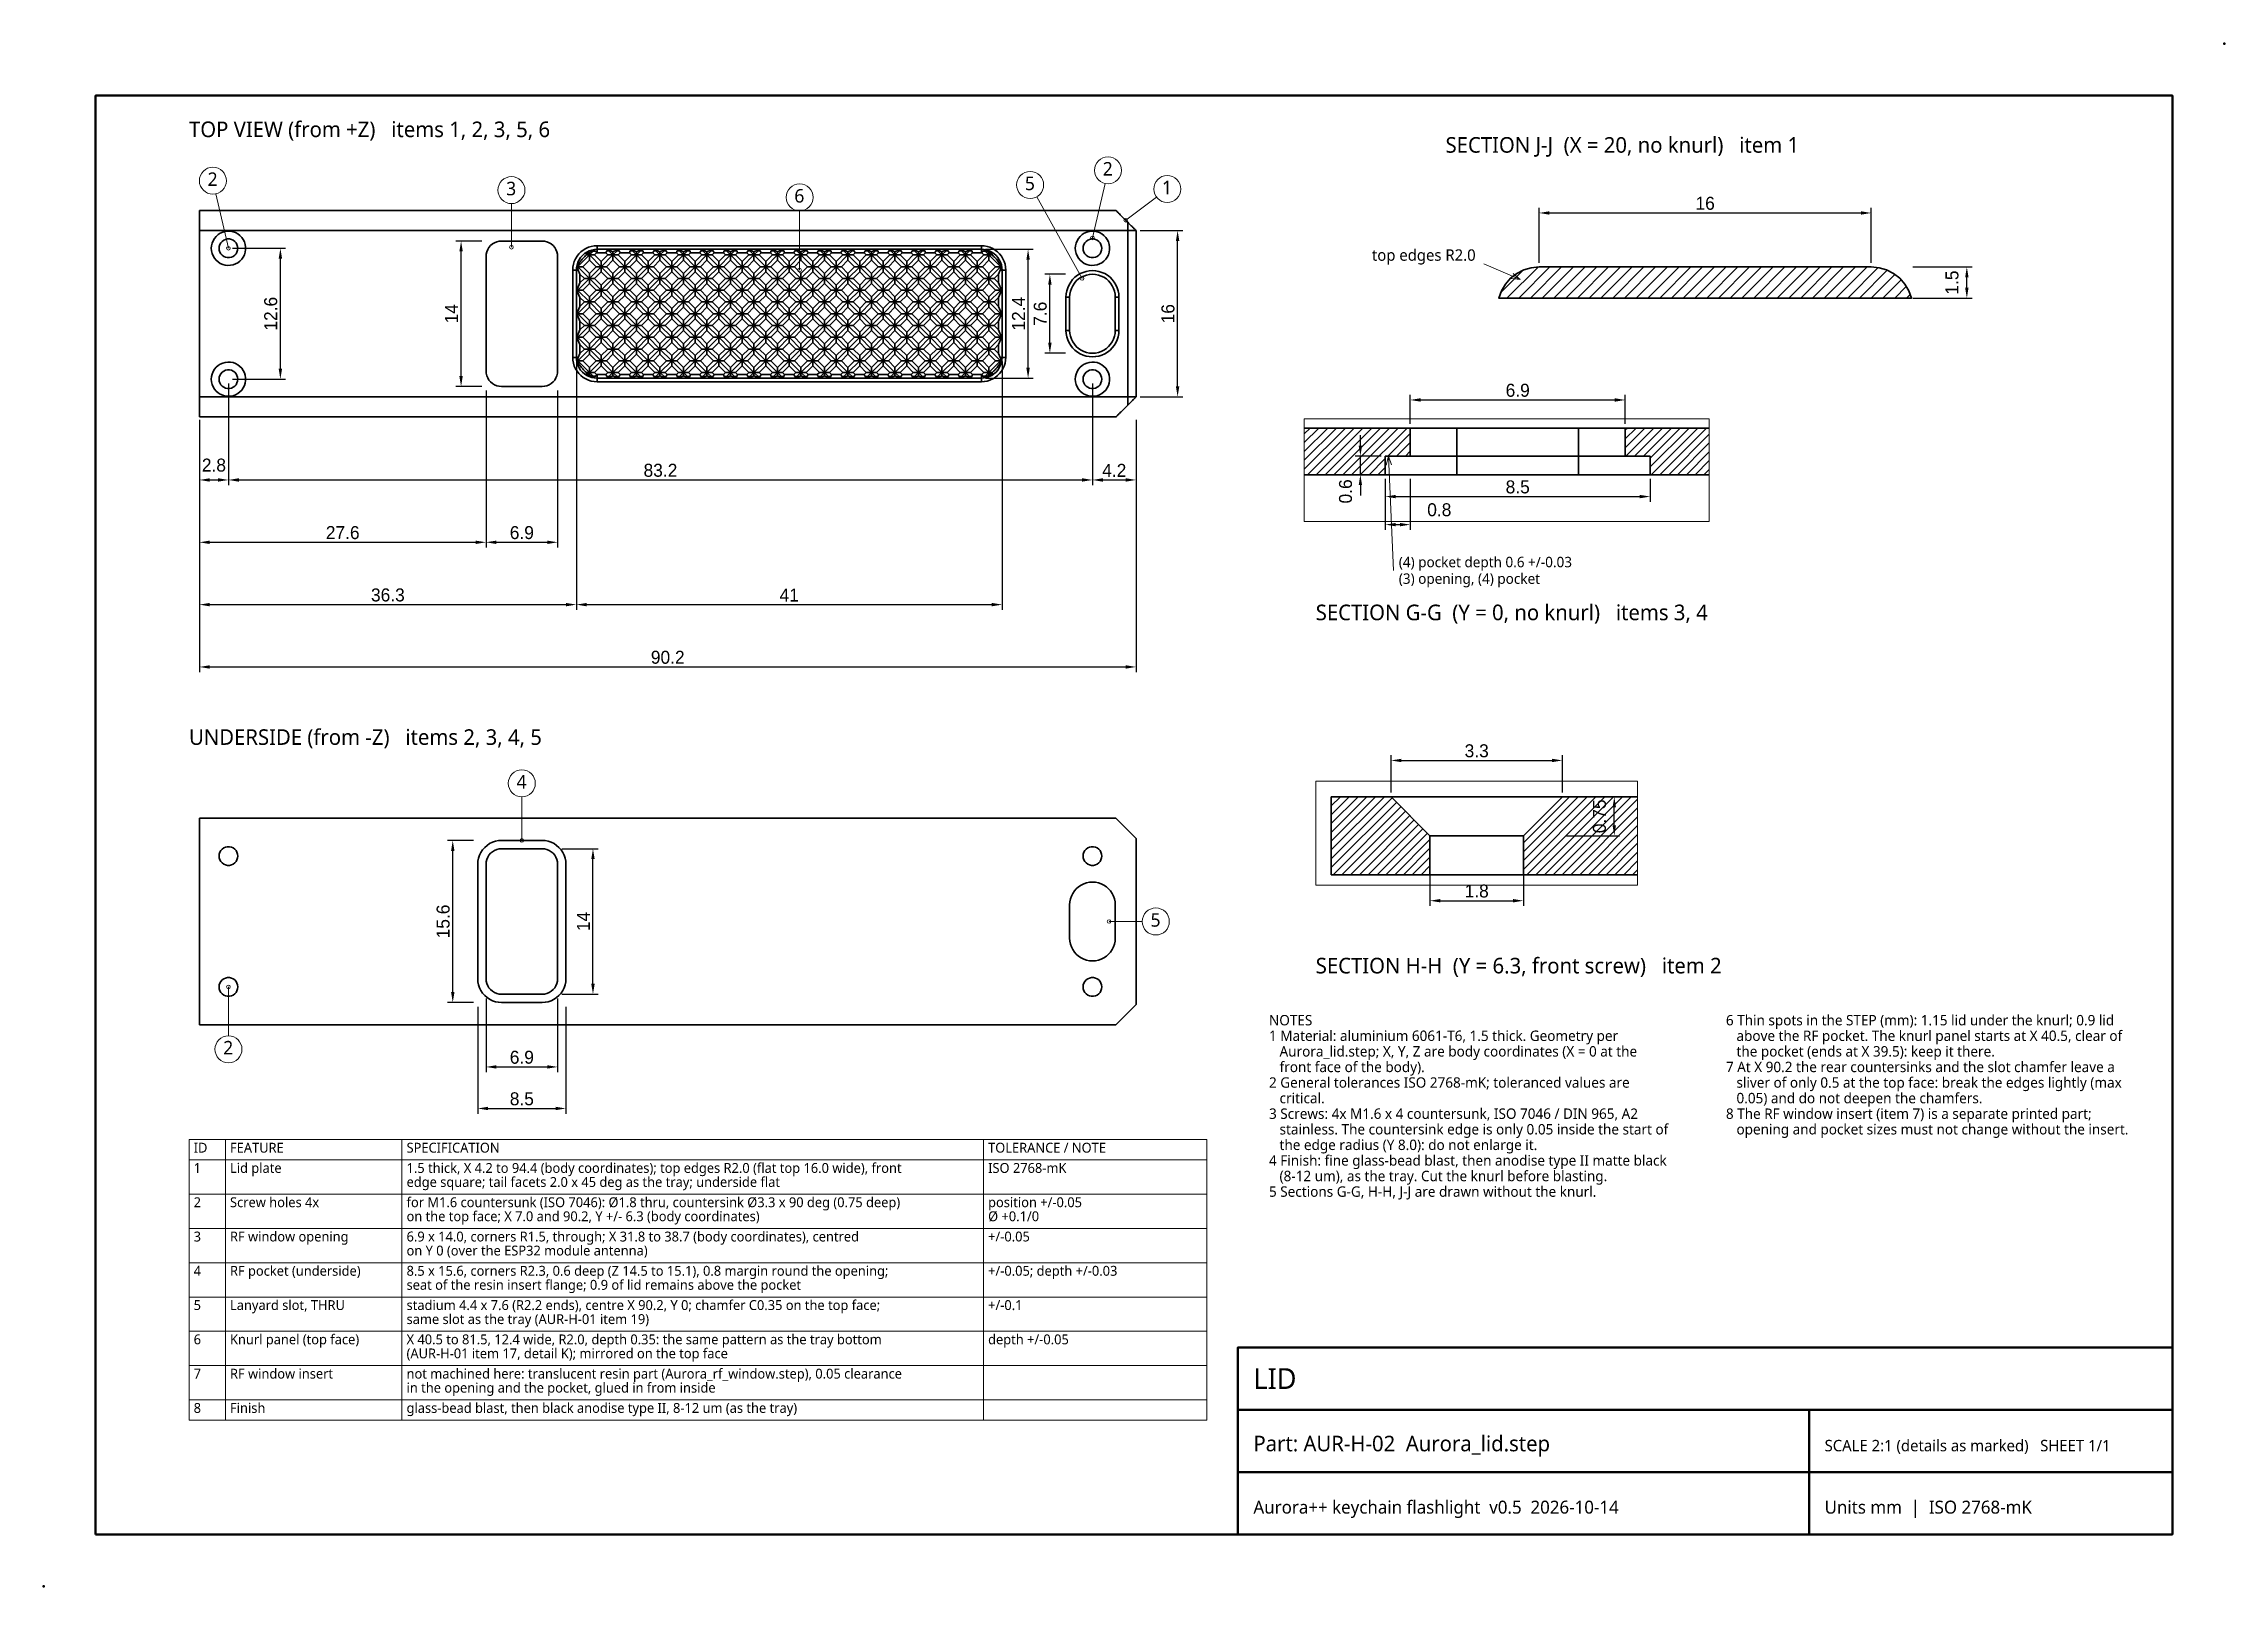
# Model space of a CAD drawing. Header units: millimetres. Extents: x 0 to 420, y 0 to 297.
import ezdxf

# ---------------------------------------------------------------- set-up
doc = ezdxf.new("R2010")
doc.units = ezdxf.units.MM
for name, color, linetype, lineweight in [('BORDER', 7, 'Continuous', 50), ('DIM', 5, 'Continuous', 13), ('HATCH', 8, 'Continuous', 9), ('TABLE', 7, 'Continuous', 18), ('TEXT', 7, 'Continuous', 18), ('VISIBLE', 7, 'Continuous', 35)]:
    doc.layers.add(name, color=color, linetype=linetype, lineweight=lineweight)
doc.styles.add('OpenSans', font='OpenSans-Regular.ttf')
doc.dimstyles.new('AUR', dxfattribs={"dimtxt": 2.5, "dimasz": 2, "dimexe": 1, "dimexo": 0.8, "dimgap": 0.6, "dimtad": 1, "dimdec": 3, "dimlfac": 0.5, "dimdsep": 46, "dimcen": 2.5, "dimclrd": 5, "dimclre": 5, "dimclrt": 7, "dimazin": 3, "dimtfac": 1, "dimtmove": 0, "dimatfit": 3})
doc.dimstyles.new('AUR10', dxfattribs={"dimtxt": 2.5, "dimasz": 2, "dimexe": 1, "dimexo": 0.8, "dimgap": 0.6, "dimtad": 1, "dimdec": 3, "dimlfac": 0.1, "dimdsep": 46, "dimcen": 2.5, "dimclrd": 5, "dimclre": 5, "dimclrt": 7, "dimazin": 3, "dimtfac": 1, "dimtmove": 0, "dimatfit": 3})
doc.dimstyles.new('AUR4', dxfattribs={"dimtxt": 2.5, "dimasz": 2, "dimexe": 1, "dimexo": 0.8, "dimgap": 0.6, "dimtad": 1, "dimdec": 3, "dimlfac": 0.25, "dimdsep": 46, "dimcen": 2.5, "dimclrd": 5, "dimclre": 5, "dimclrt": 7, "dimazin": 3, "dimtfac": 1, "dimtmove": 0, "dimatfit": 3})
doc.dimstyles.new('AUR6', dxfattribs={"dimtxt": 2.5, "dimasz": 2, "dimexe": 1, "dimexo": 0.8, "dimgap": 0.6, "dimtad": 1, "dimdec": 3, "dimlfac": 0.166667, "dimdsep": 46, "dimcen": 2.5, "dimclrd": 5, "dimclre": 5, "dimclrt": 7, "dimazin": 3, "dimtfac": 1, "dimtmove": 0, "dimatfit": 3})

msp = doc.modelspace()

# ---------------------------------------------------------------- texts
at = {"layer": 'TEXT', "style": 'OpenSans'}
for s, height, p in [('TOP VIEW (from +Z)   items 1, 2, 3, 5, 6', 3, (28, 279)), ('SECTION J-J  (X = 20, no knurl)   item 1', 3, (270, 276)), ('2', 2.6, (203.9795, 271.6)), ('2', 2.6, (31.5795, 269.6)), ('3', 2.6, (89.0795, 267.8)), ('6', 2.6, (144.5795, 266.4)), ('5', 2.6, (188.9795, 268.8)), ('1', 2.6, (215.3795, 268)), ('top edges R2.0', 2.2, (255.8205, 255.2)), ('(4) pocket depth 0.6 +/-0.03', 2, (261, 196.2)), ('(3) opening, (4) pocket', 2, (261, 193)), ('SECTION G-G  (Y = 0, no knurl)   items 3, 4', 3, (245, 186)), ('UNDERSIDE (from -Z)   items 2, 3, 4, 5', 3, (28, 162)), ('4', 2.6, (91.0795, 153.6)), ('5', 2.6, (213.1795, 127)), ('SECTION H-H  (Y = 6.3, front screw)   item 2', 3, (245, 118)), ('NOTES', 2, (236, 108)), ('6 Thin spots in the STEP (mm): 1.15 lid under the knurl; 0.9 lid', 2, (324, 108)), ('2', 2.6, (34.5795, 102.4)), ('1 Material: aluminium 6061-T6, 1.5 thick. Geometry per', 2, (236, 105)), ('   above the RF pocket. The knurl panel starts at X 40.5, clear of', 2, (324, 105)), ('   Aurora_lid.step; X, Y, Z are body coordinates (X = 0 at the', 2, (236, 102)), ('   front face of the body).', 2, (236, 99)), ('7 At X 90.2 the rear countersinks and the slot chamfer leave a', 2, (324, 99)), ('   the pocket (ends at X 39.5): keep it there.', 2, (324, 102)), ('2 General tolerances ISO 2768-mK; toleranced values are', 2, (236, 96)), ('   sliver of only 0.5 at the top face: break the edges lightly (max', 2, (324, 96)), ('   critical.', 2, (236, 93)), ('   0.05) and do not deepen the chamfers.', 2, (324, 93)), ('3 Screws: 4x M1.6 x 4 countersunk, ISO 7046 / DIN 965, A2', 2, (236, 90)), ('   stainless. The countersink edge is only 0.05 inside the start of', 2, (236, 87)), ('8 The RF window insert (item 7) is a separate printed part;', 2, (324, 90)), ('   opening and pocket sizes must not change without the insert.', 2, (324, 87)), ('ID', 1.9, (28.9, 83.5)), ('FEATURE', 1.9, (35.9, 83.5)), ('SPECIFICATION', 1.9, (69.9, 83.5)), ('TOLERANCE / NOTE', 1.9, (181.9, 83.5)), ('   the edge radius (Y 8.0): do not enlarge it.', 2, (236, 84)), ('1', 1.9, (28.9, 79.6)), ('Lid plate', 1.9, (35.9, 79.6)), ('1.5 thick, X 4.2 to 94.4 (body coordinates); top edges R2.0 (flat top 16.0 wide), front', 1.9, (69.9, 79.6)), ('ISO 2768-mK', 1.9, (181.9, 79.6)), ('4 Finish: fine glass-bead blast, then anodise type II matte black', 2, (236, 81)), ('   (8-12 um), as the tray. Cut the knurl before blasting.', 2, (236, 78)), ('edge square; tail facets 2.0 x 45 deg as the tray; underside flat', 1.9, (69.9, 76.9)), ('5 Sections G-G, H-H, J-J are drawn without the knurl.', 2, (236, 75)), ('2', 1.9, (28.9, 73)), ('Screw holes 4x', 1.9, (35.9, 73)), ('for M1.6 countersunk (ISO 7046): Ø1.8 thru, countersink Ø3.3 x 90 deg (0.75 deep)', 1.9, (69.9, 73)), ('on the top face; X 7.0 and 90.2, Y +/- 6.3 (body coordinates)', 1.9, (69.9, 70.3)), ('Ø +0.1/0', 1.9, (181.9, 70.3)), ('position +/-0.05', 1.9, (181.9, 73)), ('3', 1.9, (28.9, 66.4)), ('RF window opening', 1.9, (35.9, 66.4)), ('6.9 x 14.0, corners R1.5, through; X 31.8 to 38.7 (body coordinates), centred', 1.9, (69.9, 66.4)), ('+/-0.05', 1.9, (181.9, 66.4)), ('on Y 0 (over the ESP32 module antenna)', 1.9, (69.9, 63.7)), ('4', 1.9, (28.9, 59.8)), ('RF pocket (underside)', 1.9, (35.9, 59.8)), ('8.5 x 15.6, corners R2.3, 0.6 deep (Z 14.5 to 15.1), 0.8 margin round the opening;', 1.9, (69.9, 59.8)), ('seat of the resin insert flange; 0.9 of lid remains above the pocket', 1.9, (69.9, 57.1)), ('+/-0.05; depth +/-0.03', 1.9, (181.9, 59.8)), ('5', 1.9, (28.9, 53.2)), ('Lanyard slot, THRU', 1.9, (35.9, 53.2)), ('stadium 4.4 x 7.6 (R2.2 ends), centre X 90.2, Y 0; chamfer C0.35 on the top face;', 1.9, (69.9, 53.2)), ('+/-0.1', 1.9, (181.9, 53.2)), ('same slot as the tray (AUR-H-01 item 19)', 1.9, (69.9, 50.5)), ('6', 1.9, (28.9, 46.6)), ('Knurl panel (top face)', 1.9, (35.9, 46.6)), ('X 40.5 to 81.5, 12.4 wide, R2.0, depth 0.35: the same pattern as the tray bottom', 1.9, (69.9, 46.6)), ('depth +/-0.05', 1.9, (181.9, 46.6)), ('RF window insert', 1.9, (35.9, 40)), ('(AUR-H-01 item 17, detail K); mirrored on the top face', 1.9, (69.9, 43.9)), ('not machined here: translucent resin part (Aurora_rf_window.step), 0.05 clearance', 1.9, (69.9, 40)), ('LID', 4, (233, 38)), ('7', 1.9, (28.9, 40)), ('in the opening and the pocket, glued in from inside', 1.9, (69.9, 37.3)), ('8', 1.9, (28.9, 33.4)), ('Finish', 1.9, (35.9, 33.4)), ('glass-bead blast, then black anodise type II, 8-12 um (as the tray)', 1.9, (69.9, 33.4)), ('Part: AUR-H-02  Aurora_lid.step', 3, (233, 26)), ('SCALE 2:1 (details as marked)   SHEET 1/1', 2.2, (343, 26)), ('Aurora++ keychain flashlight  v0.5  2026-10-14', 2.5, (233, 14)), ('Units mm  |  ISO 2768-mK', 2.5, (343, 14))]:
    msp.add_text(s, height=height, dxfattribs=at).set_placement(p)

# ---------------------------------------------------------------- dimensions: what is measured, and where the dimension line sits
at = {"layer": 'DIM'}
for base, p1, p2, dimstyle in [((288, 264.4), (288, 254), (352, 254), 'AUR4'), ((30, 189), (30, 225.4), (102.6, 236.6), 'AUR'), ((102.6, 189), (102.6, 236.6), (184.6, 236.6), 'AUR'), ((30, 213), (30, 225.4), (35.6, 232.4), 'AUR'), ((30, 201), (30, 225.4), (85.2, 231), 'AUR'), ((35.6, 213), (35.6, 232.4), (202, 232.4), 'AUR'), ((85.2, 201), (85.2, 231), (99, 231), 'AUR'), ((202, 213), (202, 232.4), (210.4, 225.4), 'AUR'), ((263.2, 228.4), (263.2, 223), (304.6, 223), 'AUR6'), ((30, 177), (30, 225.4), (210.4, 225.4), 'AUR'), ((258.4, 209.8), (258.4, 214), (309.4, 214), 'AUR6'), ((259.5, 159), (259.5, 152), (292.5, 152), 'AUR10'), ((267, 132), (267, 138), (285, 138), 'AUR10'), ((85.2, 100), (85.2, 114), (99, 114), 'AUR'), ((83.6, 92), (83.6, 112.4), (100.6, 112.4), 'AUR')]:
    msp.add_linear_dim(base=base, p1=p1, p2=p2, dimstyle=dimstyle, dxfattribs=at).render()
for base, p1, p2, dimstyle in [((218.4, 229), (210.4, 229), (210.4, 261), 'AUR'), ((45.6, 232.4), (35.6, 232.4), (35.6, 257.6), 'AUR'), ((80.4, 231), (85.2, 231), (85.2, 259), 'AUR'), ((189.6, 232.6), (180.6, 232.6), (180.6, 257.4), 'AUR'), ((193.8, 237.4), (197.6, 237.4), (197.6, 252.6), 'AUR'), ((370.4, 248), (359.2, 248), (359.2, 254), 'AUR4'), ((302.5, 144.5), (292.5, 144.5), (292.5, 152), 'AUR10'), ((78.8, 112.4), (83.6, 112.4), (83.6, 143.6), 'AUR'), ((105.8, 114), (99, 114), (99, 142), 'AUR')]:
    msp.add_linear_dim(base=base, p1=p1, p2=p2, angle=90, dimstyle=dimstyle, dxfattribs=at).render()
msp.add_linear_dim(base=(253.6, 214), p1=(258.4, 214), p2=(258.4, 217.6), angle=90, location=(250.75, 210.8), dimstyle='AUR6', override={"dimtmove": 2}, dxfattribs=at).render()
msp.add_linear_dim(base=(258.4, 204.4), p1=(258.4, 214), p2=(263.2, 214), location=(268.8, 207.25), dimstyle='AUR6', override={"dimtmove": 2}, dxfattribs=at).render()

# ---------------------------------------------------------------- linework, layer by layer
at = {"layer": 'BORDER'}
for p, q in [((230, 34), (410, 34)), ((340, 10), (340, 34)), ((230, 22), (410, 22))]:
    msp.add_line(p, q, dxfattribs=at)
for points in [[(10, 10), (410, 10), (410, 287), (10, 287)], [(230, 10), (410, 10), (410, 46), (230, 46)]]:
    msp.add_lwpolyline(points, close=True, dxfattribs=at)
for p in [(420, 297), (0, 0)]:
    msp.add_point(p, dxfattribs=at)
at = {"layer": 'DIM'}
for p, q in [((202, 259.6), (204.4154, 270.0666)), ((35.6, 257.6), (33.1846, 268.0666)), ((90.1, 257.8), (90.1, 266.2)), ((145.6, 253.4), (145.6, 264.8)), ((200, 251.8), (191.2627, 267.5272)), ((208.4, 263), (214.32, 267.44)), ((284.4, 251.6), (277.4, 254.6)), ((284.4, 251.6), (283.029, 252.7663)), ((284.4, 251.6), (282.6099, 251.7885)), ((259, 217.6), (258.5467, 215.858)), ((259, 217.6), (260, 195.6)), ((259, 217.6), (259.6095, 215.9063)), ((92.1, 143.6), (92.1, 152)), ((205.2, 128), (211.6, 128)), ((35.6, 115.4), (35.6, 106))]:
    msp.add_line(p, q, dxfattribs=at)
for centre, radius in [((32.6, 270.6), 2.6), ((205, 272.6), 2.6), ((90.1, 268.8), 2.6), ((145.6, 267.4), 2.6), ((190, 269.8), 2.6), ((216.4, 269), 2.6), ((208.4, 263), 0.35), ((35.6, 257.6), 0.35), ((90.1, 257.8), 0.35), ((202, 259.6), 0.35), ((145.6, 253.4), 0.35), ((200, 251.8), 0.35), ((92.1, 154.6), 2.6), ((92.1, 143.6), 0.35), ((214.2, 128), 2.6), ((205.2, 128), 0.35), ((35.6, 115.4), 0.35), ((35.6, 103.4), 2.6)]:
    msp.add_circle(centre, radius, dxfattribs=at)
at = {"layer": 'HATCH'}
for p, q in [((280.6408, 249.0701), (284.9606, 253.3898)), ((281.8335, 248), (287.8161, 253.9826)), ((284.0962, 248), (290.0962, 254)), ((286.359, 248), (292.359, 254)), ((288.6217, 248), (294.6217, 254)), ((290.8844, 248), (296.8844, 254)), ((293.1472, 248), (299.1472, 254)), ((295.4099, 248), (301.4099, 254)), ((297.6727, 248), (303.6727, 254)), ((299.9354, 248), (305.9354, 254)), ((302.1982, 248), (308.1982, 254)), ((304.4609, 248), (310.4609, 254)), ((306.7236, 248), (312.7236, 254)), ((308.9864, 248), (314.9864, 254)), ((311.2491, 248), (317.2491, 254)), ((313.5119, 248), (319.5119, 254)), ((315.7746, 248), (321.7746, 254)), ((318.0373, 248), (324.0373, 254)), ((320.3001, 248), (326.3001, 254)), ((322.5628, 248), (328.5628, 254)), ((324.8256, 248), (330.8256, 254)), ((327.0883, 248), (333.0883, 254)), ((329.3511, 248), (335.3511, 254)), ((331.6138, 248), (337.6138, 254)), ((333.8765, 248), (339.8765, 254)), ((336.1393, 248), (342.1393, 254)), ((338.402, 248), (344.402, 254)), ((340.6648, 248), (346.6648, 254)), ((342.9275, 248), (348.9275, 254)), ((345.1902, 248), (351.1902, 254)), ((347.453, 248), (353.3276, 253.8746)), ((349.7157, 248), (355.0833, 253.3675)), ((351.9785, 248), (356.5379, 252.5594)), ((354.2412, 248), (357.7558, 251.5145)), ((356.504, 248), (358.7448, 250.2409)), ((358.7667, 248), (359.486, 248.7193)), ((242.8, 215.0928), (250.7072, 223)), ((242.8, 216.7898), (249.0102, 223)), ((242.8, 218.4869), (247.3131, 223)), ((242.8, 220.1839), (245.6161, 223)), ((242.8, 221.881), (243.919, 223)), ((243.4043, 214), (252.4043, 223)), ((245.1013, 214), (254.1013, 223)), ((246.7984, 214), (255.7984, 223)), ((248.4955, 214), (257.4955, 223)), ((250.1925, 214), (259.1925, 223)), ((251.8896, 214), (260.8896, 223)), ((253.5866, 214), (262.5866, 223)), ((304.6, 219.1929), (308.4071, 223)), ((304.6, 220.8899), (306.7101, 223)), ((304.6, 222.587), (305.013, 223)), ((304.7042, 217.6), (310.1042, 223)), ((306.4013, 217.6), (311.8013, 223)), ((308.0983, 217.6), (313.4983, 223)), ((309.4, 215.5076), (316.8924, 223)), ((309.4, 217.2046), (315.1954, 223)), ((309.5895, 214), (318.5895, 223)), ((311.2865, 214), (320.2865, 223)), ((258.8837, 217.6), (263.2, 221.9163)), ((260.5807, 217.6), (263.2, 220.2193)), ((262.2778, 217.6), (263.2, 218.5222)), ((312.9836, 214), (320.8, 221.8164)), ((314.6806, 214), (320.8, 220.1194)), ((316.3777, 214), (320.8, 218.4223)), ((255.2837, 214), (258.4, 217.1163)), ((256.9807, 214), (258.4, 215.4193)), ((318.0748, 214), (320.8, 216.7252)), ((319.7718, 214), (320.8, 215.0282)), ((248, 141.7631), (258.2369, 152)), ((248, 143.4601), (256.5399, 152)), ((248, 145.1572), (254.8428, 152)), ((248, 146.8542), (253.1458, 152)), ((248, 148.5513), (251.4487, 152)), ((248, 150.2484), (249.7516, 152)), ((248, 151.9454), (248.0546, 152)), ((248, 140.066), (259.717, 151.783)), ((285, 138.0337), (298.9663, 152)), ((285, 139.7308), (297.2692, 152)), ((285, 141.4278), (295.5722, 152)), ((285, 143.1249), (293.8751, 152)), ((285.6633, 137), (300.6633, 152)), ((287.3604, 137), (302.3604, 152)), ((289.0574, 137), (304.0574, 152)), ((290.7545, 137), (305.7545, 152)), ((292.4516, 137), (307, 151.5484)), ((248, 138.369), (260.5655, 150.9345)), ((248.3281, 137), (261.414, 150.086)), ((250.0252, 137), (262.2626, 149.2374)), ((251.7222, 137), (263.1111, 148.3889)), ((253.4193, 137), (263.9596, 147.5404)), ((294.1486, 137), (307, 149.8514)), ((295.8457, 137), (307, 148.1543)), ((255.1163, 137), (264.8082, 146.6918)), ((256.8134, 137), (265.6567, 145.8433)), ((258.5104, 137), (266.5052, 144.9948)), ((260.2075, 137), (267, 143.7925)), ((297.5427, 137), (307, 146.4573)), ((299.2398, 137), (307, 144.7602)), ((300.9368, 137), (307, 143.0632)), ((261.9045, 137), (267, 142.0955)), ((263.6016, 137), (267, 140.3984)), ((265.2987, 137), (267, 138.7013)), ((302.6339, 137), (307, 141.3661)), ((304.331, 137), (307, 139.669)), ((266.9957, 137), (267, 137.0043)), ((306.028, 137), (307, 137.972))]:
    msp.add_line(p, q, dxfattribs=at)
for points in [[(242.8, 205), (320.8, 205), (320.8, 224.8), (242.8, 224.8)], [(245, 135), (307, 135), (307, 155), (245, 155)]]:
    msp.add_lwpolyline(points, close=True, dxfattribs=at)
at = {"layer": 'TABLE'}
for p, q in [((28, 86), (224, 86)), ((28, 86), (28, 32)), ((35, 86), (35, 32)), ((69, 86), (69, 32)), ((181, 86), (181, 32)), ((224, 86), (224, 32)), ((28, 82.1), (224, 82.1)), ((28, 75.5), (224, 75.5)), ((28, 68.9), (224, 68.9)), ((28, 62.3), (224, 62.3)), ((28, 55.7), (224, 55.7)), ((28, 49.1), (224, 49.1)), ((28, 42.5), (224, 42.5)), ((28, 35.9), (224, 35.9)), ((28, 32), (224, 32))]:
    msp.add_line(p, q, dxfattribs=at)
at = {"layer": 'VISIBLE'}
for points in [[(30, 264.873), (206.527, 264.873)], [(30, 264.873), (30, 264.7618), (30, 264.6173), (30, 264.4408), (30, 264.2338), (30, 263.9981), (30, 263.7359), (30, 263.4495), (30, 263.1413), (30, 262.8142), (30, 262.4711), (30, 262.1149), (30, 261.7488), (30, 261.376), (30, 261)], [(208.8, 262.6), (208.5661, 262.8339), (208.3399, 263.0601), (208.1224, 263.2776), (207.9143, 263.4857), (207.7168, 263.6832), (207.5304, 263.8696), (207.3561, 264.0439), (207.1945, 264.2055), (207.0464, 264.3536), (206.9124, 264.4876), (206.7929, 264.6071), (206.6886, 264.7114), (206.5998, 264.8002), (206.527, 264.873)], [(30, 261), (30, 229)], [(30, 261), (208.8, 261)], [(32.3, 257.6), (32.3387, 258.1037), (32.4538, 258.5957), (32.6427, 259.0643), (32.9008, 259.4986), (33.2223, 259.8883), (33.5995, 260.2245), (34.0235, 260.4991), (34.4845, 260.7058), (34.9717, 260.8396), (35.4736, 260.8976), (35.9785, 260.8782), (36.4744, 260.782), (36.9499, 260.6113), (37.3938, 260.3699), (37.7956, 260.0636), (38.1459, 259.6996), (38.4366, 259.2864), (38.6608, 258.8336), (38.8132, 258.3519), (38.8903, 257.8526), (38.8903, 257.3474), (38.8132, 256.8481), (38.6608, 256.3664), (38.4366, 255.9136), (38.1459, 255.5004), (37.7956, 255.1364), (37.3938, 254.8301), (36.9499, 254.5887), (36.4744, 254.418), (35.9785, 254.3218), (35.4736, 254.3024), (34.9717, 254.3604), (34.4845, 254.4942), (34.0235, 254.7009), (33.5995, 254.9755), (33.2223, 255.3117), (32.9008, 255.7014), (32.6427, 256.1357), (32.4538, 256.6043), (32.3387, 257.0963), (32.3, 257.6)], [(198.7, 257.6), (198.7387, 258.1037), (198.8538, 258.5957), (199.0427, 259.0643), (199.3008, 259.4986), (199.6223, 259.8883), (199.9995, 260.2245), (200.4235, 260.4991), (200.8845, 260.7058), (201.3717, 260.8396), (201.8736, 260.8976), (202.3785, 260.8782), (202.8744, 260.782), (203.3499, 260.6113), (203.7938, 260.3699), (204.1956, 260.0636), (204.5459, 259.6996), (204.8366, 259.2864), (205.0608, 258.8336), (205.2132, 258.3519), (205.2903, 257.8526), (205.2903, 257.3474), (205.2132, 256.8481), (205.0608, 256.3664), (204.8366, 255.9136), (204.5459, 255.5004), (204.1956, 255.1364), (203.7938, 254.8301), (203.3499, 254.5887), (202.8744, 254.418), (202.3785, 254.3218), (201.8736, 254.3024), (201.3717, 254.3604), (200.8845, 254.4942), (200.4235, 254.7009), (199.9995, 254.9755), (199.6223, 255.3117), (199.3008, 255.7014), (199.0427, 256.1357), (198.8538, 256.6043), (198.7387, 257.0963), (198.7, 257.6)], [(208.8, 262.6), (208.9364, 262.4636), (209.0695, 262.3305), (209.1991, 262.2009), (209.3253, 262.0747), (209.4481, 261.9519), (209.5675, 261.8325), (209.6835, 261.7165), (209.7961, 261.6039), (209.9052, 261.4948), (210.011, 261.389), (210.1134, 261.2866), (210.2123, 261.1877), (210.3079, 261.0921), (210.4, 261)], [(208.8, 262.6), (208.8, 262.4916), (208.8, 262.3818), (208.8, 262.2709), (208.8, 262.1589), (208.8, 262.0459), (208.8, 261.932), (208.8, 261.8172), (208.8, 261.7018), (208.8, 261.5858), (208.8, 261.4692), (208.8, 261.3523), (208.8, 261.235), (208.8, 261.1176), (208.8, 261)], [(208.8, 261), (208.8, 229)], [(208.8, 261), (210.4, 261)], [(210.4, 261), (210.4, 229)], [(33.8, 257.6), (33.8393, 257.9742), (33.9556, 258.3321), (34.1438, 258.658), (34.3956, 258.9377), (34.7, 259.1588), (35.0438, 259.3119), (35.4118, 259.3901), (35.7882, 259.3901), (36.1562, 259.3119), (36.5, 259.1588), (36.8044, 258.9377), (37.0562, 258.658), (37.2444, 258.3321), (37.3607, 257.9742), (37.4, 257.6), (37.3607, 257.2258), (37.2444, 256.8679), (37.0562, 256.542), (36.8044, 256.2623), (36.5, 256.0412), (36.1562, 255.8881), (35.7882, 255.8099), (35.4118, 255.8099), (35.0438, 255.8881), (34.7, 256.0412), (34.3956, 256.2623), (34.1438, 256.542), (33.9556, 256.8679), (33.8393, 257.2258), (33.8, 257.6)], [(88.2, 259), (87.7307, 258.9631), (87.2729, 258.8532), (86.838, 258.673), (86.4366, 258.4271), (86.0787, 258.1213), (85.7729, 257.7634), (85.527, 257.362), (85.3468, 256.9271), (85.2369, 256.4693), (85.2, 256)], [(88.2, 259), (96, 259)], [(99, 256), (98.9631, 256.4693), (98.8532, 256.9271), (98.673, 257.362), (98.4271, 257.7634), (98.1213, 258.1213), (97.7634, 258.4271), (97.362, 258.673), (96.9271, 258.8532), (96.4693, 258.9631), (96, 259)], [(101.9, 253.4), (101.9343, 253.9665), (102.0366, 254.5248), (102.2054, 255.0666), (102.4384, 255.5842), (102.732, 256.0699), (103.082, 256.5167), (103.4833, 256.918), (103.9301, 257.268), (104.4158, 257.5616), (104.9334, 257.7946), (105.4752, 257.9634), (106.0335, 258.0657), (106.6, 258.1)], [(106.6, 257.4), (106.0779, 257.3658), (105.5647, 257.2637), (105.0693, 257.0955), (104.6, 256.8641), (104.165, 256.5734), (103.7716, 256.2284), (103.4266, 255.835), (103.1359, 255.4), (102.9045, 254.9307), (102.7363, 254.4353), (102.6342, 253.9221), (102.6, 253.4)], [(104.5306, 256.3137), (104.3822, 256.1847), (104.2375, 256.0519), (104.0967, 255.9153), (103.9597, 255.7748), (103.8266, 255.6305), (103.6973, 255.4823), (103.5718, 255.3303), (103.4501, 255.1745), (103.3323, 255.0148), (103.2184, 254.8513), (103.1082, 254.684), (103.0019, 254.5128), (102.8995, 254.3378), (102.8008, 254.159)], [(102.9787, 254.159), (105.1334, 256.3137)], [(104.5306, 256.3137), (104.5326, 256.3365), (104.5346, 256.3594), (104.5366, 256.3823), (104.5387, 256.4053), (104.5409, 256.4283), (104.5431, 256.4514), (104.5453, 256.4745), (104.5476, 256.4977), (104.55, 256.5209), (104.5524, 256.5442), (104.5549, 256.5675), (104.5574, 256.5909), (104.5599, 256.6143), (104.5625, 256.6378)], [(104.5306, 256.3137), (105.1334, 256.3137)], [(104.5625, 256.6378), (104.5799, 256.6516), (104.5973, 256.6653), (104.6147, 256.679), (104.6321, 256.6927), (104.6496, 256.7063), (104.6672, 256.7199), (104.6848, 256.7334), (104.7025, 256.7469), (104.7202, 256.7603), (104.7379, 256.7737), (104.7557, 256.787), (104.7735, 256.8003), (104.7914, 256.8135), (104.8093, 256.8267)], [(104.5625, 256.6378), (104.8093, 256.6378)], [(105.1334, 256.7713), (105.1106, 256.7756), (105.0877, 256.7798), (105.0648, 256.784), (105.0418, 256.7881), (105.0188, 256.7922), (104.9957, 256.7963), (104.9726, 256.8003), (104.9494, 256.8042), (104.9262, 256.8081), (104.9029, 256.8119), (104.8796, 256.8157), (104.8562, 256.8194), (104.8328, 256.8231), (104.8093, 256.8267)], [(104.8093, 256.8267), (104.8093, 256.6378)], [(104.8093, 256.6378), (105.1334, 256.3137)], [(105.841, 257.1992), (105.7883, 257.1707), (105.736, 257.142), (105.684, 257.1129), (105.6323, 257.0835), (105.5809, 257.0537), (105.5299, 257.0236), (105.4792, 256.9932), (105.4288, 256.9625), (105.3787, 256.9315), (105.329, 256.9001), (105.2796, 256.8684), (105.2305, 256.8363), (105.1818, 256.804), (105.1334, 256.7713)], [(105.1334, 256.3137), (105.841, 257.0213)], [(105.1334, 256.7713), (105.1334, 256.3137)], [(106.1233, 256.3137), (105.1334, 256.3137)], [(105.1334, 256.3137), (107.3961, 254.051)], [(105.1334, 255.3238), (105.1334, 256.3137)], [(106.3658, 257.0213), (106.3293, 257.035), (106.2926, 257.0485), (106.2558, 257.0619), (106.2188, 257.0751), (106.1817, 257.0882), (106.1445, 257.1011), (106.107, 257.1139), (106.0695, 257.1265), (106.0318, 257.139), (105.9939, 257.1513), (105.9559, 257.1635), (105.9177, 257.1755), (105.8794, 257.1874), (105.841, 257.1992)], [(105.841, 257.1992), (105.841, 257.0213)], [(106.3658, 257.0213), (105.841, 257.0213)], [(106.1233, 256.3137), (106.5084, 256.6987)], [(106.1233, 256.3137), (107.3961, 255.0409)], [(106.3658, 257.0213), (106.3764, 256.9979), (106.387, 256.9745), (106.3975, 256.9511), (106.4079, 256.9279), (106.4182, 256.9046), (106.4285, 256.8815), (106.4387, 256.8584), (106.4488, 256.8354), (106.4589, 256.8125), (106.4689, 256.7896), (106.4789, 256.7668), (106.4888, 256.744), (106.4986, 256.7213), (106.5084, 256.6987)], [(106.5084, 256.6987), (106.6, 256.7)], [(106.6, 258.1), (180.6, 258.1)], [(106.6, 258.1), (106.6, 257.4)], [(180.6, 257.4), (106.6, 257.4)], [(106.6, 256.7), (106.6, 257.4)], [(108.2826, 256.7), (106.6, 256.7)], [(107.3961, 255.0409), (108.6689, 256.3137)], [(107.3961, 254.051), (109.6589, 256.3137)], [(108.4483, 257.1), (108.2826, 256.7)], [(108.2826, 256.7), (108.6689, 256.3137)], [(108.8726, 257.2757), (108.4483, 257.1)], [(108.4483, 257.1), (108.8726, 257.1)], [(108.6689, 256.3137), (109.6589, 256.3137)], [(108.8726, 257.2757), (109.6589, 256.95)], [(108.8726, 257.2757), (108.8726, 257.1)], [(108.8726, 257.1), (109.6589, 256.3137)], [(109.6589, 256.95), (110.4452, 257.2757)], [(109.6589, 256.3137), (110.4452, 257.1)], [(109.6589, 256.95), (109.6589, 256.3137)], [(110.6488, 256.3137), (109.6589, 256.3137)], [(109.6589, 256.3137), (111.9216, 254.051)], [(109.6589, 255.3238), (109.6589, 256.3137)], [(110.4452, 257.2757), (110.8694, 257.1)], [(110.4452, 257.2757), (110.4452, 257.1)], [(110.8694, 257.1), (110.4452, 257.1)], [(110.6488, 256.3137), (111.0351, 256.7)], [(110.6488, 256.3137), (111.9216, 255.0409)], [(111.0351, 256.7), (110.8694, 257.1)], [(112.8081, 256.7), (111.0351, 256.7)], [(111.9216, 255.0409), (113.1944, 256.3137)], [(111.9216, 254.051), (114.1844, 256.3137)], [(112.9738, 257.1), (112.8081, 256.7)], [(112.8081, 256.7), (113.1944, 256.3137)], [(113.3981, 257.2757), (112.9738, 257.1)], [(112.9738, 257.1), (113.3981, 257.1)], [(113.1944, 256.3137), (114.1844, 256.3137)], [(113.3981, 257.2757), (114.1844, 256.95)], [(113.3981, 257.2757), (113.3981, 257.1)], [(113.3981, 257.1), (114.1844, 256.3137)], [(114.1844, 256.95), (114.9706, 257.2757)], [(114.1844, 256.3137), (114.9706, 257.1)], [(114.1844, 256.95), (114.1844, 256.3137)], [(115.1743, 256.3137), (114.1844, 256.3137)], [(114.1844, 256.3137), (116.4471, 254.051)], [(114.1844, 255.3238), (114.1844, 256.3137)], [(114.9706, 257.2757), (115.3949, 257.1)], [(114.9706, 257.2757), (114.9706, 257.1)], [(115.3949, 257.1), (114.9706, 257.1)], [(115.1743, 256.3137), (115.5606, 256.7)], [(115.1743, 256.3137), (116.4471, 255.0409)], [(115.5606, 256.7), (115.3949, 257.1)], [(117.3336, 256.7), (115.5606, 256.7)], [(116.4471, 255.0409), (117.7199, 256.3137)], [(116.4471, 254.051), (118.7098, 256.3137)], [(117.4993, 257.1), (117.3336, 256.7)], [(117.3336, 256.7), (117.7199, 256.3137)], [(117.9235, 257.2757), (117.4993, 257.1)], [(117.4993, 257.1), (117.9235, 257.1)], [(117.7199, 256.3137), (118.7098, 256.3137)], [(117.9235, 257.2757), (118.7098, 256.95)], [(117.9235, 257.2757), (117.9235, 257.1)], [(117.9235, 257.1), (118.7098, 256.3137)], [(118.7098, 256.95), (119.4961, 257.2757)], [(118.7098, 256.3137), (119.4961, 257.1)], [(118.7098, 256.95), (118.7098, 256.3137)], [(119.6998, 256.3137), (118.7098, 256.3137)], [(118.7098, 256.3137), (120.9726, 254.051)], [(118.7098, 255.3238), (118.7098, 256.3137)], [(119.4961, 257.2757), (119.9204, 257.1)], [(119.4961, 257.2757), (119.4961, 257.1)], [(119.9204, 257.1), (119.4961, 257.1)], [(119.6998, 256.3137), (120.0861, 256.7)], [(119.6998, 256.3137), (120.9726, 255.0409)], [(120.0861, 256.7), (119.9204, 257.1)], [(121.8591, 256.7), (120.0861, 256.7)], [(120.9726, 255.0409), (122.2454, 256.3137)], [(120.9726, 254.051), (123.2353, 256.3137)], [(122.0248, 257.1), (121.8591, 256.7)], [(121.8591, 256.7), (122.2454, 256.3137)], [(122.449, 257.2757), (122.0248, 257.1)], [(122.0248, 257.1), (122.449, 257.1)], [(122.2454, 256.3137), (123.2353, 256.3137)], [(122.449, 257.2757), (123.2353, 256.95)], [(122.449, 257.2757), (122.449, 257.1)], [(122.449, 257.1), (123.2353, 256.3137)], [(123.2353, 256.95), (124.0216, 257.2757)], [(123.2353, 256.3137), (124.0216, 257.1)], [(123.2353, 256.95), (123.2353, 256.3137)], [(124.2253, 256.3137), (123.2353, 256.3137)], [(123.2353, 256.3137), (125.4981, 254.051)], [(123.2353, 255.3238), (123.2353, 256.3137)], [(124.0216, 257.2757), (124.4459, 257.1)], [(124.0216, 257.2757), (124.0216, 257.1)], [(124.4459, 257.1), (124.0216, 257.1)], [(124.2253, 256.3137), (124.6116, 256.7)], [(124.2253, 256.3137), (125.4981, 255.0409)], [(124.6116, 256.7), (124.4459, 257.1)], [(126.3846, 256.7), (124.6116, 256.7)], [(125.4981, 255.0409), (126.7709, 256.3137)], [(125.4981, 254.051), (127.7608, 256.3137)], [(126.5503, 257.1), (126.3846, 256.7)], [(126.3846, 256.7), (126.7709, 256.3137)], [(126.9745, 257.2757), (126.5503, 257.1)], [(126.5503, 257.1), (126.9745, 257.1)], [(126.7709, 256.3137), (127.7608, 256.3137)], [(126.9745, 257.2757), (127.7608, 256.95)], [(126.9745, 257.2757), (126.9745, 257.1)], [(126.9745, 257.1), (127.7608, 256.3137)], [(127.7608, 256.95), (128.5471, 257.2757)], [(127.7608, 256.3137), (128.5471, 257.1)], [(127.7608, 256.95), (127.7608, 256.3137)], [(128.7508, 256.3137), (127.7608, 256.3137)], [(127.7608, 256.3137), (130.0235, 254.051)], [(127.7608, 255.3238), (127.7608, 256.3137)], [(128.5471, 257.2757), (128.9714, 257.1)], [(128.5471, 257.2757), (128.5471, 257.1)], [(128.9714, 257.1), (128.5471, 257.1)], [(128.7508, 256.3137), (129.137, 256.7)], [(128.7508, 256.3137), (130.0235, 255.0409)], [(129.137, 256.7), (128.9714, 257.1)], [(130.9101, 256.7), (129.137, 256.7)], [(130.0235, 255.0409), (131.2963, 256.3137)], [(130.0235, 254.051), (132.2863, 256.3137)], [(131.0757, 257.1), (130.9101, 256.7)], [(130.9101, 256.7), (131.2963, 256.3137)], [(131.5, 257.2757), (131.0757, 257.1)], [(131.0757, 257.1), (131.5, 257.1)], [(131.2963, 256.3137), (132.2863, 256.3137)], [(131.5, 257.2757), (132.2863, 256.95)], [(131.5, 257.2757), (131.5, 257.1)], [(131.5, 257.1), (132.2863, 256.3137)], [(132.2863, 256.95), (133.0726, 257.2757)], [(132.2863, 256.3137), (133.0726, 257.1)], [(132.2863, 256.95), (132.2863, 256.3137)], [(133.2762, 256.3137), (132.2863, 256.3137)], [(132.2863, 256.3137), (134.549, 254.051)], [(132.2863, 255.3238), (132.2863, 256.3137)], [(133.0726, 257.2757), (133.4968, 257.1)], [(133.0726, 257.2757), (133.0726, 257.1)], [(133.4968, 257.1), (133.0726, 257.1)], [(133.2762, 256.3137), (133.6625, 256.7)], [(133.2762, 256.3137), (134.549, 255.0409)], [(133.6625, 256.7), (133.4968, 257.1)], [(135.4355, 256.7), (133.6625, 256.7)], [(134.549, 255.0409), (135.8218, 256.3137)], [(134.549, 254.051), (136.8118, 256.3137)], [(135.6012, 257.1), (135.4355, 256.7)], [(135.4355, 256.7), (135.8218, 256.3137)], [(136.0255, 257.2757), (135.6012, 257.1)], [(135.6012, 257.1), (136.0255, 257.1)], [(135.8218, 256.3137), (136.8118, 256.3137)], [(136.0255, 257.2757), (136.8118, 256.95)], [(136.0255, 257.2757), (136.0255, 257.1)], [(136.0255, 257.1), (136.8118, 256.3137)], [(136.8118, 256.95), (137.5981, 257.2757)], [(136.8118, 256.3137), (137.5981, 257.1)], [(136.8118, 256.95), (136.8118, 256.3137)], [(137.8017, 256.3137), (136.8118, 256.3137)], [(136.8118, 256.3137), (139.0745, 254.051)], [(136.8118, 255.3238), (136.8118, 256.3137)], [(137.5981, 257.2757), (138.0223, 257.1)], [(137.5981, 257.2757), (137.5981, 257.1)], [(138.0223, 257.1), (137.5981, 257.1)], [(137.8017, 256.3137), (138.188, 256.7)], [(137.8017, 256.3137), (139.0745, 255.0409)], [(138.188, 256.7), (138.0223, 257.1)], [(139.961, 256.7), (138.188, 256.7)], [(139.0745, 255.0409), (140.3473, 256.3137)], [(139.0745, 254.051), (141.3373, 256.3137)], [(140.1267, 257.1), (139.961, 256.7)], [(139.961, 256.7), (140.3473, 256.3137)], [(140.551, 257.2757), (140.1267, 257.1)], [(140.1267, 257.1), (140.551, 257.1)], [(140.3473, 256.3137), (141.3373, 256.3137)], [(140.551, 257.2757), (141.3373, 256.95)], [(140.551, 257.2757), (140.551, 257.1)], [(140.551, 257.1), (141.3373, 256.3137)], [(141.3373, 256.95), (142.1235, 257.2757)], [(141.3373, 256.3137), (142.1235, 257.1)], [(141.3373, 256.95), (141.3373, 256.3137)], [(142.3272, 256.3137), (141.3373, 256.3137)], [(141.3373, 256.3137), (143.6, 254.051)], [(141.3373, 255.3238), (141.3373, 256.3137)], [(142.1235, 257.2757), (142.5478, 257.1)], [(142.1235, 257.2757), (142.1235, 257.1)], [(142.5478, 257.1), (142.1235, 257.1)], [(142.3272, 256.3137), (142.7135, 256.7)], [(142.3272, 256.3137), (143.6, 255.0409)], [(142.7135, 256.7), (142.5478, 257.1)], [(144.4865, 256.7), (142.7135, 256.7)], [(143.6, 255.0409), (144.8728, 256.3137)], [(143.6, 254.051), (145.8627, 256.3137)], [(144.6522, 257.1), (144.4865, 256.7)], [(144.4865, 256.7), (144.8728, 256.3137)], [(145.0765, 257.2757), (144.6522, 257.1)], [(144.6522, 257.1), (145.0765, 257.1)], [(144.8728, 256.3137), (145.8627, 256.3137)], [(145.0765, 257.2757), (145.8627, 256.95)], [(145.0765, 257.2757), (145.0765, 257.1)], [(145.0765, 257.1), (145.8627, 256.3137)], [(145.8627, 256.95), (146.649, 257.2757)], [(145.8627, 256.3137), (146.649, 257.1)], [(145.8627, 256.95), (145.8627, 256.3137)], [(146.8527, 256.3137), (145.8627, 256.3137)], [(145.8627, 256.3137), (148.1255, 254.051)], [(145.8627, 255.3238), (145.8627, 256.3137)], [(146.649, 257.2757), (147.0733, 257.1)], [(146.649, 257.2757), (146.649, 257.1)], [(147.0733, 257.1), (146.649, 257.1)], [(146.8527, 256.3137), (147.239, 256.7)], [(146.8527, 256.3137), (148.1255, 255.0409)], [(147.239, 256.7), (147.0733, 257.1)], [(149.012, 256.7), (147.239, 256.7)], [(148.1255, 255.0409), (149.3983, 256.3137)], [(148.1255, 254.051), (150.3882, 256.3137)], [(149.1777, 257.1), (149.012, 256.7)], [(149.012, 256.7), (149.3983, 256.3137)], [(149.6019, 257.2757), (149.1777, 257.1)], [(149.1777, 257.1), (149.6019, 257.1)], [(149.3983, 256.3137), (150.3882, 256.3137)], [(149.6019, 257.2757), (150.3882, 256.95)], [(149.6019, 257.2757), (149.6019, 257.1)], [(149.6019, 257.1), (150.3882, 256.3137)], [(150.3882, 256.95), (151.1745, 257.2757)], [(150.3882, 256.3137), (151.1745, 257.1)], [(150.3882, 256.95), (150.3882, 256.3137)], [(151.3782, 256.3137), (150.3882, 256.3137)], [(150.3882, 256.3137), (152.651, 254.051)], [(150.3882, 255.3238), (150.3882, 256.3137)], [(151.1745, 257.2757), (151.5988, 257.1)], [(151.1745, 257.2757), (151.1745, 257.1)], [(151.5988, 257.1), (151.1745, 257.1)], [(151.3782, 256.3137), (151.7645, 256.7)], [(151.3782, 256.3137), (152.651, 255.0409)], [(151.7645, 256.7), (151.5988, 257.1)], [(153.5375, 256.7), (151.7645, 256.7)], [(152.651, 255.0409), (153.9238, 256.3137)], [(152.651, 254.051), (154.9137, 256.3137)], [(153.7032, 257.1), (153.5375, 256.7)], [(153.5375, 256.7), (153.9238, 256.3137)], [(154.1274, 257.2757), (153.7032, 257.1)], [(153.7032, 257.1), (154.1274, 257.1)], [(153.9238, 256.3137), (154.9137, 256.3137)], [(154.1274, 257.2757), (154.9137, 256.95)], [(154.1274, 257.2757), (154.1274, 257.1)], [(154.1274, 257.1), (154.9137, 256.3137)], [(154.9137, 256.95), (155.7, 257.2757)], [(154.9137, 256.3137), (155.7, 257.1)], [(154.9137, 256.95), (154.9137, 256.3137)], [(155.9037, 256.3137), (154.9137, 256.3137)], [(154.9137, 256.3137), (157.1765, 254.051)], [(154.9137, 255.3238), (154.9137, 256.3137)], [(155.7, 257.2757), (156.1243, 257.1)], [(155.7, 257.2757), (155.7, 257.1)], [(156.1243, 257.1), (155.7, 257.1)], [(155.9037, 256.3137), (156.2899, 256.7)], [(155.9037, 256.3137), (157.1765, 255.0409)], [(156.2899, 256.7), (156.1243, 257.1)], [(158.063, 256.7), (156.2899, 256.7)], [(157.1765, 255.0409), (158.4492, 256.3137)], [(157.1765, 254.051), (159.4392, 256.3137)], [(158.2286, 257.1), (158.063, 256.7)], [(158.063, 256.7), (158.4492, 256.3137)], [(158.6529, 257.2757), (158.2286, 257.1)], [(158.2286, 257.1), (158.6529, 257.1)], [(158.4492, 256.3137), (159.4392, 256.3137)], [(158.6529, 257.2757), (159.4392, 256.95)], [(158.6529, 257.2757), (158.6529, 257.1)], [(158.6529, 257.1), (159.4392, 256.3137)], [(159.4392, 256.95), (160.2255, 257.2757)], [(159.4392, 256.3137), (160.2255, 257.1)], [(159.4392, 256.95), (159.4392, 256.3137)], [(160.4291, 256.3137), (159.4392, 256.3137)], [(159.4392, 256.3137), (161.7019, 254.051)], [(159.4392, 255.3238), (159.4392, 256.3137)], [(160.2255, 257.2757), (160.6497, 257.1)], [(160.2255, 257.2757), (160.2255, 257.1)], [(160.6497, 257.1), (160.2255, 257.1)], [(160.4291, 256.3137), (160.8154, 256.7)], [(160.4291, 256.3137), (161.7019, 255.0409)], [(160.8154, 256.7), (160.6497, 257.1)], [(162.5884, 256.7), (160.8154, 256.7)], [(161.7019, 255.0409), (162.9747, 256.3137)], [(161.7019, 254.051), (163.9647, 256.3137)], [(162.7541, 257.1), (162.5884, 256.7)], [(162.5884, 256.7), (162.9747, 256.3137)], [(163.1784, 257.2757), (162.7541, 257.1)], [(162.7541, 257.1), (163.1784, 257.1)], [(162.9747, 256.3137), (163.9647, 256.3137)], [(163.1784, 257.2757), (163.9647, 256.95)], [(163.1784, 257.2757), (163.1784, 257.1)], [(163.1784, 257.1), (163.9647, 256.3137)], [(163.9647, 256.95), (164.751, 257.2757)], [(163.9647, 256.3137), (164.751, 257.1)], [(163.9647, 256.95), (163.9647, 256.3137)], [(164.9546, 256.3137), (163.9647, 256.3137)], [(163.9647, 256.3137), (166.2274, 254.051)], [(163.9647, 255.3238), (163.9647, 256.3137)], [(164.751, 257.2757), (165.1752, 257.1)], [(164.751, 257.2757), (164.751, 257.1)], [(165.1752, 257.1), (164.751, 257.1)], [(164.9546, 256.3137), (165.3409, 256.7)], [(164.9546, 256.3137), (166.2274, 255.0409)], [(165.3409, 256.7), (165.1752, 257.1)], [(167.1139, 256.7), (165.3409, 256.7)], [(166.2274, 255.0409), (167.5002, 256.3137)], [(166.2274, 254.051), (168.4902, 256.3137)], [(167.2796, 257.1), (167.1139, 256.7)], [(167.1139, 256.7), (167.5002, 256.3137)], [(167.7039, 257.2757), (167.2796, 257.1)], [(167.2796, 257.1), (167.7039, 257.1)], [(167.5002, 256.3137), (168.4902, 256.3137)], [(167.7039, 257.2757), (168.4902, 256.95)], [(167.7039, 257.2757), (167.7039, 257.1)], [(167.7039, 257.1), (168.4902, 256.3137)], [(168.4902, 256.95), (169.2765, 257.2757)], [(168.4902, 256.3137), (169.2765, 257.1)], [(168.4902, 256.95), (168.4902, 256.3137)], [(169.4801, 256.3137), (168.4902, 256.3137)], [(168.4902, 256.3137), (170.7529, 254.051)], [(168.4902, 255.3238), (168.4902, 256.3137)], [(169.2765, 257.2757), (169.7007, 257.1)], [(169.2765, 257.2757), (169.2765, 257.1)], [(169.7007, 257.1), (169.2765, 257.1)], [(169.4801, 256.3137), (169.8664, 256.7)], [(169.4801, 256.3137), (170.7529, 255.0409)], [(169.8664, 256.7), (169.7007, 257.1)], [(171.6394, 256.7), (169.8664, 256.7)], [(170.7529, 255.0409), (172.0257, 256.3137)], [(170.7529, 254.051), (173.0156, 256.3137)], [(171.8051, 257.1), (171.6394, 256.7)], [(171.6394, 256.7), (172.0257, 256.3137)], [(172.2294, 257.2757), (171.8051, 257.1)], [(171.8051, 257.1), (172.2294, 257.1)], [(172.0257, 256.3137), (173.0156, 256.3137)], [(172.2294, 257.2757), (173.0156, 256.95)], [(172.2294, 257.2757), (172.2294, 257.1)], [(172.2294, 257.1), (173.0156, 256.3137)], [(173.0156, 256.95), (173.8019, 257.2757)], [(173.0156, 256.3137), (173.8019, 257.1)], [(173.0156, 256.95), (173.0156, 256.3137)], [(174.0056, 256.3137), (173.0156, 256.3137)], [(173.0156, 256.3137), (175.2784, 254.051)], [(173.0156, 255.3238), (173.0156, 256.3137)], [(173.8019, 257.2757), (174.2262, 257.1)], [(173.8019, 257.2757), (173.8019, 257.1)], [(174.2262, 257.1), (173.8019, 257.1)], [(174.0056, 256.3137), (174.3919, 256.7)], [(174.0056, 256.3137), (175.2784, 255.0409)], [(174.3919, 256.7), (174.2262, 257.1)], [(176.1649, 256.7), (174.3919, 256.7)], [(175.2784, 255.0409), (176.5512, 256.3137)], [(175.2784, 254.051), (177.5411, 256.3137)], [(176.3306, 257.1), (176.1649, 256.7)], [(176.1649, 256.7), (176.5512, 256.3137)], [(176.7548, 257.2757), (176.3306, 257.1)], [(176.3306, 257.1), (176.7548, 257.1)], [(176.5512, 256.3137), (177.5411, 256.3137)], [(176.7548, 257.2757), (177.5411, 256.95)], [(176.7548, 257.2757), (176.7548, 257.1)], [(176.7548, 257.1), (177.5411, 256.3137)], [(177.5411, 256.95), (178.3274, 257.2757)], [(177.5411, 256.3137), (178.3274, 257.1)], [(177.5411, 256.95), (177.5411, 256.3137)], [(178.5311, 256.3137), (177.5411, 256.3137)], [(177.5411, 256.3137), (179.8039, 254.051)], [(177.5411, 255.3238), (177.5411, 256.3137)], [(178.3274, 257.2757), (178.7517, 257.1)], [(178.3274, 257.2757), (178.3274, 257.1)], [(178.7517, 257.1), (178.3274, 257.1)], [(178.5311, 256.3137), (178.9174, 256.7)], [(178.5311, 256.3137), (179.8039, 255.0409)], [(178.9174, 256.7), (178.7517, 257.1)], [(180.6, 256.7), (178.9174, 256.7)], [(179.8039, 255.0409), (181.0767, 256.3137)], [(179.8039, 254.051), (182.0666, 256.3137)], [(180.6, 258.1), (181.1665, 258.0657), (181.7248, 257.9634), (182.2666, 257.7946), (182.7842, 257.5616), (183.2699, 257.268), (183.7167, 256.918), (184.118, 256.5167), (184.468, 256.0699), (184.7616, 255.5842), (184.9946, 255.0666), (185.1634, 254.5248), (185.2657, 253.9665), (185.3, 253.4)], [(180.6, 258.1), (180.6, 257.4)], [(184.6, 253.4), (184.5658, 253.9221), (184.4637, 254.4353), (184.2955, 254.9307), (184.0641, 255.4), (183.7734, 255.835), (183.4284, 256.2284), (183.035, 256.5734), (182.6, 256.8641), (182.1307, 257.0955), (181.6353, 257.2637), (181.1221, 257.3658), (180.6, 257.4)], [(180.6, 256.7), (180.6, 257.4)], [(180.6, 256.7), (180.6916, 256.6987)], [(180.6916, 256.6987), (180.7014, 256.7213), (180.7112, 256.744), (180.7211, 256.7668), (180.7311, 256.7896), (180.7411, 256.8125), (180.7512, 256.8354), (180.7613, 256.8584), (180.7715, 256.8815), (180.7818, 256.9046), (180.7921, 256.9279), (180.8025, 256.9511), (180.813, 256.9745), (180.8236, 256.9979), (180.8342, 257.0213)], [(180.6916, 256.6987), (181.0767, 256.3137)], [(180.8342, 257.0213), (180.8707, 257.035), (180.9074, 257.0485), (180.9442, 257.0619), (180.9812, 257.0751), (181.0183, 257.0882), (181.0555, 257.1011), (181.093, 257.1139), (181.1305, 257.1265), (181.1682, 257.139), (181.2061, 257.1513), (181.2441, 257.1635), (181.2823, 257.1755), (181.3206, 257.1874), (181.359, 257.1992)], [(180.8342, 257.0213), (181.359, 257.0213)], [(181.0767, 256.3137), (182.0666, 256.3137)], [(182.0666, 256.7713), (182.0182, 256.804), (181.9695, 256.8363), (181.9204, 256.8684), (181.871, 256.9001), (181.8213, 256.9315), (181.7712, 256.9625), (181.7208, 256.9932), (181.6701, 257.0236), (181.6191, 257.0537), (181.5677, 257.0835), (181.516, 257.1129), (181.464, 257.142), (181.4117, 257.1707), (181.359, 257.1992)], [(181.359, 257.1992), (181.359, 257.0213)], [(181.359, 257.0213), (182.0666, 256.3137)], [(182.3907, 256.8267), (182.3672, 256.8231), (182.3438, 256.8194), (182.3204, 256.8157), (182.2971, 256.8119), (182.2738, 256.8081), (182.2506, 256.8042), (182.2274, 256.8003), (182.2043, 256.7963), (182.1812, 256.7922), (182.1582, 256.7881), (182.1352, 256.784), (182.1123, 256.7798), (182.0894, 256.7756), (182.0666, 256.7713)], [(182.0666, 256.7713), (182.0666, 256.3137)], [(182.0666, 256.3137), (182.3907, 256.6378)], [(182.0666, 256.3137), (184.2213, 254.159)], [(182.6694, 256.3137), (182.0666, 256.3137)], [(182.0666, 255.3238), (182.0666, 256.3137)], [(182.6375, 256.6378), (182.6201, 256.6516), (182.6027, 256.6653), (182.5853, 256.679), (182.5679, 256.6927), (182.5504, 256.7063), (182.5328, 256.7199), (182.5152, 256.7334), (182.4975, 256.7469), (182.4798, 256.7603), (182.4621, 256.7737), (182.4443, 256.787), (182.4265, 256.8003), (182.4086, 256.8135), (182.3907, 256.8267)], [(182.3907, 256.8267), (182.3907, 256.6378)], [(182.6375, 256.6378), (182.3907, 256.6378)], [(182.6375, 256.6378), (182.6401, 256.6143), (182.6426, 256.5909), (182.6451, 256.5675), (182.6476, 256.5442), (182.65, 256.5209), (182.6524, 256.4977), (182.6547, 256.4745), (182.6569, 256.4514), (182.6591, 256.4283), (182.6613, 256.4053), (182.6634, 256.3823), (182.6654, 256.3594), (182.6674, 256.3365), (182.6694, 256.3137)], [(184.3992, 254.159), (184.3005, 254.3378), (184.1981, 254.5128), (184.0918, 254.684), (183.9816, 254.8513), (183.8677, 255.0148), (183.7499, 255.1745), (183.6282, 255.3303), (183.5027, 255.4823), (183.3734, 255.6305), (183.2403, 255.7748), (183.1033, 255.9153), (182.9625, 256.0519), (182.8178, 256.1847), (182.6694, 256.3137)], [(200.2, 257.6), (200.2393, 257.9742), (200.3556, 258.3321), (200.5438, 258.658), (200.7956, 258.9377), (201.1, 259.1588), (201.4438, 259.3119), (201.8118, 259.3901), (202.1882, 259.3901), (202.5562, 259.3119), (202.9, 259.1588), (203.2044, 258.9377), (203.4562, 258.658), (203.6444, 258.3321), (203.7607, 257.9742), (203.8, 257.6), (203.7607, 257.2258), (203.6444, 256.8679), (203.4562, 256.542), (203.2044, 256.2623), (202.9, 256.0412), (202.5562, 255.8881), (202.1882, 255.8099), (201.8118, 255.8099), (201.4438, 255.8881), (201.1, 256.0412), (200.7956, 256.2623), (200.5438, 256.542), (200.3556, 256.8679), (200.2393, 257.2258), (200.2, 257.6)], [(85.2, 256), (85.2, 234)], [(99, 256), (99, 234)], [(101.9, 236.6), (101.9, 253.4)], [(101.9, 253.4), (102.6, 253.4)], [(102.6, 253.4), (102.6, 236.6)], [(102.9817, 253.4), (102.6, 253.4)], [(102.7682, 253.9764), (102.7722, 253.9842), (102.7761, 253.992), (102.78, 253.9997), (102.784, 254.0074), (102.7879, 254.0152), (102.7919, 254.0229), (102.7958, 254.0306), (102.7998, 254.0383), (102.8038, 254.046), (102.8078, 254.0537), (102.8118, 254.0614), (102.8158, 254.0691), (102.8198, 254.0768), (102.8238, 254.0845)], [(102.9817, 253.4), (102.9653, 253.44), (102.9491, 253.4802), (102.933, 253.5205), (102.9171, 253.5611), (102.9014, 253.6018), (102.8859, 253.6427), (102.8705, 253.6838), (102.8554, 253.725), (102.8404, 253.7665), (102.8256, 253.8081), (102.811, 253.8499), (102.7965, 253.8919), (102.7823, 253.9341), (102.7682, 253.9764)], [(102.7682, 253.9764), (102.9452, 253.9764)], [(102.8238, 254.0845), (102.8221, 254.0898), (102.8205, 254.0951), (102.8188, 254.1004), (102.8172, 254.1057), (102.8155, 254.111), (102.8139, 254.1163), (102.8122, 254.1217), (102.8106, 254.127), (102.809, 254.1323), (102.8073, 254.1377), (102.8057, 254.143), (102.8041, 254.1483), (102.8025, 254.1537), (102.8008, 254.159)], [(102.8008, 254.159), (102.9787, 254.159)], [(102.8238, 254.0845), (102.9452, 254.0845)], [(102.9787, 254.051), (102.9452, 254.0845)], [(102.9452, 254.0845), (102.9452, 253.9764)], [(102.9452, 253.9764), (105.1334, 251.7882)], [(102.9787, 254.051), (102.9787, 254.159)], [(103.8606, 254.051), (102.9787, 254.051)], [(102.9817, 253.4), (103.3, 252.6317)], [(103.3, 252.6317), (103.3, 250.9448)], [(103.3, 252.6317), (104.1434, 251.7882)], [(103.8606, 254.051), (105.1334, 255.3238)], [(103.8606, 254.051), (105.1334, 252.7782)], [(105.1334, 255.3238), (106.4062, 254.051)], [(105.1334, 251.7882), (107.3961, 254.051)], [(105.1334, 252.7782), (106.4062, 254.051)], [(105.1334, 252.7782), (105.1334, 251.7882)], [(106.1233, 251.7882), (107.3961, 253.061)], [(106.4062, 254.051), (107.3961, 254.051)], [(107.3961, 255.0409), (107.3961, 254.051)], [(108.3861, 254.051), (107.3961, 254.051)], [(107.3961, 253.061), (107.3961, 254.051)], [(107.3961, 254.051), (109.6589, 251.7882)], [(107.3961, 253.061), (108.6689, 251.7882)], [(108.3861, 254.051), (109.6589, 255.3238)], [(108.3861, 254.051), (109.6589, 252.7782)], [(109.6589, 255.3238), (110.9317, 254.051)], [(109.6589, 252.7782), (110.9317, 254.051)], [(109.6589, 251.7882), (111.9216, 254.051)], [(109.6589, 252.7782), (109.6589, 251.7882)], [(110.6488, 251.7882), (111.9216, 253.061)], [(110.9317, 254.051), (111.9216, 254.051)], [(111.9216, 255.0409), (111.9216, 254.051)], [(112.9116, 254.051), (111.9216, 254.051)], [(111.9216, 254.051), (114.1844, 251.7882)], [(111.9216, 253.061), (111.9216, 254.051)], [(111.9216, 253.061), (113.1944, 251.7882)], [(112.9116, 254.051), (114.1844, 255.3238)], [(112.9116, 254.051), (114.1844, 252.7782)], [(114.1844, 255.3238), (115.4572, 254.051)], [(114.1844, 252.7782), (115.4572, 254.051)], [(114.1844, 251.7882), (116.4471, 254.051)], [(114.1844, 252.7782), (114.1844, 251.7882)], [(115.1743, 251.7882), (116.4471, 253.061)], [(115.4572, 254.051), (116.4471, 254.051)], [(116.4471, 255.0409), (116.4471, 254.051)], [(117.437, 254.051), (116.4471, 254.051)], [(116.4471, 254.051), (118.7098, 251.7882)], [(116.4471, 253.061), (116.4471, 254.051)], [(116.4471, 253.061), (117.7199, 251.7882)], [(117.437, 254.051), (118.7098, 255.3238)], [(117.437, 254.051), (118.7098, 252.7782)], [(118.7098, 255.3238), (119.9826, 254.051)], [(118.7098, 252.7782), (119.9826, 254.051)], [(118.7098, 251.7882), (120.9726, 254.051)], [(118.7098, 252.7782), (118.7098, 251.7882)], [(119.6998, 251.7882), (120.9726, 253.061)], [(119.9826, 254.051), (120.9726, 254.051)], [(120.9726, 255.0409), (120.9726, 254.051)], [(121.9625, 254.051), (120.9726, 254.051)], [(120.9726, 254.051), (123.2353, 251.7882)], [(120.9726, 253.061), (120.9726, 254.051)], [(120.9726, 253.061), (122.2454, 251.7882)], [(121.9625, 254.051), (123.2353, 255.3238)], [(121.9625, 254.051), (123.2353, 252.7782)], [(123.2353, 255.3238), (124.5081, 254.051)], [(123.2353, 252.7782), (124.5081, 254.051)], [(123.2353, 251.7882), (125.4981, 254.051)], [(123.2353, 252.7782), (123.2353, 251.7882)], [(124.2253, 251.7882), (125.4981, 253.061)], [(124.5081, 254.051), (125.4981, 254.051)], [(125.4981, 255.0409), (125.4981, 254.051)], [(126.488, 254.051), (125.4981, 254.051)], [(125.4981, 254.051), (127.7608, 251.7882)], [(125.4981, 253.061), (125.4981, 254.051)], [(125.4981, 253.061), (126.7709, 251.7882)], [(126.488, 254.051), (127.7608, 255.3238)], [(126.488, 254.051), (127.7608, 252.7782)], [(127.7608, 255.3238), (129.0336, 254.051)], [(127.7608, 252.7782), (129.0336, 254.051)], [(127.7608, 251.7882), (130.0235, 254.051)], [(127.7608, 252.7782), (127.7608, 251.7882)], [(128.7508, 251.7882), (130.0235, 253.061)], [(129.0336, 254.051), (130.0235, 254.051)], [(130.0235, 255.0409), (130.0235, 254.051)], [(131.0135, 254.051), (130.0235, 254.051)], [(130.0235, 254.051), (132.2863, 251.7882)], [(130.0235, 253.061), (130.0235, 254.051)], [(130.0235, 253.061), (131.2963, 251.7882)], [(131.0135, 254.051), (132.2863, 255.3238)], [(131.0135, 254.051), (132.2863, 252.7782)], [(132.2863, 255.3238), (133.5591, 254.051)], [(132.2863, 252.7782), (133.5591, 254.051)], [(132.2863, 251.7882), (134.549, 254.051)], [(132.2863, 252.7782), (132.2863, 251.7882)], [(133.2762, 251.7882), (134.549, 253.061)], [(133.5591, 254.051), (134.549, 254.051)], [(134.549, 255.0409), (134.549, 254.051)], [(135.539, 254.051), (134.549, 254.051)], [(134.549, 254.051), (136.8118, 251.7882)], [(134.549, 253.061), (134.549, 254.051)], [(134.549, 253.061), (135.8218, 251.7882)], [(135.539, 254.051), (136.8118, 255.3238)], [(135.539, 254.051), (136.8118, 252.7782)], [(136.8118, 255.3238), (138.0846, 254.051)], [(136.8118, 252.7782), (138.0846, 254.051)], [(136.8118, 251.7882), (139.0745, 254.051)], [(136.8118, 252.7782), (136.8118, 251.7882)], [(137.8017, 251.7882), (139.0745, 253.061)], [(138.0846, 254.051), (139.0745, 254.051)], [(139.0745, 255.0409), (139.0745, 254.051)], [(140.0645, 254.051), (139.0745, 254.051)], [(139.0745, 254.051), (141.3373, 251.7882)], [(139.0745, 253.061), (139.0745, 254.051)], [(139.0745, 253.061), (140.3473, 251.7882)], [(140.0645, 254.051), (141.3373, 255.3238)], [(140.0645, 254.051), (141.3373, 252.7782)], [(141.3373, 255.3238), (142.6101, 254.051)], [(141.3373, 252.7782), (142.6101, 254.051)], [(141.3373, 251.7882), (143.6, 254.051)], [(141.3373, 252.7782), (141.3373, 251.7882)], [(142.3272, 251.7882), (143.6, 253.061)], [(142.6101, 254.051), (143.6, 254.051)], [(143.6, 255.0409), (143.6, 254.051)], [(144.5899, 254.051), (143.6, 254.051)], [(143.6, 254.051), (145.8627, 251.7882)], [(143.6, 253.061), (143.6, 254.051)], [(143.6, 253.061), (144.8728, 251.7882)], [(144.5899, 254.051), (145.8627, 255.3238)], [(144.5899, 254.051), (145.8627, 252.7782)], [(145.8627, 255.3238), (147.1355, 254.051)], [(145.8627, 252.7782), (147.1355, 254.051)], [(145.8627, 251.7882), (148.1255, 254.051)], [(145.8627, 252.7782), (145.8627, 251.7882)], [(146.8527, 251.7882), (148.1255, 253.061)], [(147.1355, 254.051), (148.1255, 254.051)], [(148.1255, 255.0409), (148.1255, 254.051)], [(149.1154, 254.051), (148.1255, 254.051)], [(148.1255, 254.051), (150.3882, 251.7882)], [(148.1255, 253.061), (148.1255, 254.051)], [(148.1255, 253.061), (149.3983, 251.7882)], [(149.1154, 254.051), (150.3882, 255.3238)], [(149.1154, 254.051), (150.3882, 252.7782)], [(150.3882, 255.3238), (151.661, 254.051)], [(150.3882, 252.7782), (151.661, 254.051)], [(150.3882, 251.7882), (152.651, 254.051)], [(150.3882, 252.7782), (150.3882, 251.7882)], [(151.3782, 251.7882), (152.651, 253.061)], [(151.661, 254.051), (152.651, 254.051)], [(152.651, 255.0409), (152.651, 254.051)], [(153.6409, 254.051), (152.651, 254.051)], [(152.651, 254.051), (154.9137, 251.7882)], [(152.651, 253.061), (152.651, 254.051)], [(152.651, 253.061), (153.9238, 251.7882)], [(153.6409, 254.051), (154.9137, 255.3238)], [(153.6409, 254.051), (154.9137, 252.7782)], [(154.9137, 255.3238), (156.1865, 254.051)], [(154.9137, 252.7782), (156.1865, 254.051)], [(154.9137, 251.7882), (157.1765, 254.051)], [(154.9137, 252.7782), (154.9137, 251.7882)], [(155.9037, 251.7882), (157.1765, 253.061)], [(156.1865, 254.051), (157.1765, 254.051)], [(157.1765, 255.0409), (157.1765, 254.051)], [(158.1664, 254.051), (157.1765, 254.051)], [(157.1765, 254.051), (159.4392, 251.7882)], [(157.1765, 253.061), (157.1765, 254.051)], [(157.1765, 253.061), (158.4492, 251.7882)], [(158.1664, 254.051), (159.4392, 255.3238)], [(158.1664, 254.051), (159.4392, 252.7782)], [(159.4392, 255.3238), (160.712, 254.051)], [(159.4392, 252.7782), (160.712, 254.051)], [(159.4392, 251.7882), (161.7019, 254.051)], [(159.4392, 252.7782), (159.4392, 251.7882)], [(160.4291, 251.7882), (161.7019, 253.061)], [(160.712, 254.051), (161.7019, 254.051)], [(161.7019, 255.0409), (161.7019, 254.051)], [(162.6919, 254.051), (161.7019, 254.051)], [(161.7019, 254.051), (163.9647, 251.7882)], [(161.7019, 253.061), (161.7019, 254.051)], [(161.7019, 253.061), (162.9747, 251.7882)], [(162.6919, 254.051), (163.9647, 255.3238)], [(162.6919, 254.051), (163.9647, 252.7782)], [(163.9647, 255.3238), (165.2375, 254.051)], [(163.9647, 252.7782), (165.2375, 254.051)], [(163.9647, 251.7882), (166.2274, 254.051)], [(163.9647, 252.7782), (163.9647, 251.7882)], [(164.9546, 251.7882), (166.2274, 253.061)], [(165.2375, 254.051), (166.2274, 254.051)], [(166.2274, 255.0409), (166.2274, 254.051)], [(167.2174, 254.051), (166.2274, 254.051)], [(166.2274, 254.051), (168.4902, 251.7882)], [(166.2274, 253.061), (166.2274, 254.051)], [(166.2274, 253.061), (167.5002, 251.7882)], [(167.2174, 254.051), (168.4902, 255.3238)], [(167.2174, 254.051), (168.4902, 252.7782)], [(168.4902, 255.3238), (169.763, 254.051)], [(168.4902, 252.7782), (169.763, 254.051)], [(168.4902, 251.7882), (170.7529, 254.051)], [(168.4902, 252.7782), (168.4902, 251.7882)], [(169.4801, 251.7882), (170.7529, 253.061)], [(169.763, 254.051), (170.7529, 254.051)], [(170.7529, 255.0409), (170.7529, 254.051)], [(171.7428, 254.051), (170.7529, 254.051)], [(170.7529, 254.051), (173.0156, 251.7882)], [(170.7529, 253.061), (170.7529, 254.051)], [(170.7529, 253.061), (172.0257, 251.7882)], [(171.7428, 254.051), (173.0156, 255.3238)], [(171.7428, 254.051), (173.0156, 252.7782)], [(173.0156, 255.3238), (174.2884, 254.051)], [(173.0156, 252.7782), (174.2884, 254.051)], [(173.0156, 251.7882), (175.2784, 254.051)], [(173.0156, 252.7782), (173.0156, 251.7882)], [(174.0056, 251.7882), (175.2784, 253.061)], [(174.2884, 254.051), (175.2784, 254.051)], [(175.2784, 255.0409), (175.2784, 254.051)], [(176.2683, 254.051), (175.2784, 254.051)], [(175.2784, 254.051), (177.5411, 251.7882)], [(175.2784, 253.061), (175.2784, 254.051)], [(175.2784, 253.061), (176.5512, 251.7882)], [(176.2683, 254.051), (177.5411, 255.3238)], [(176.2683, 254.051), (177.5411, 252.7782)], [(177.5411, 255.3238), (178.8139, 254.051)], [(177.5411, 252.7782), (178.8139, 254.051)], [(177.5411, 251.7882), (179.8039, 254.051)], [(177.5411, 252.7782), (177.5411, 251.7882)], [(178.5311, 251.7882), (179.8039, 253.061)], [(178.8139, 254.051), (179.8039, 254.051)], [(179.8039, 255.0409), (179.8039, 254.051)], [(180.7938, 254.051), (179.8039, 254.051)], [(179.8039, 254.051), (182.0666, 251.7882)], [(179.8039, 253.061), (179.8039, 254.051)], [(179.8039, 253.061), (181.0767, 251.7882)], [(180.7938, 254.051), (182.0666, 255.3238)], [(180.7938, 254.051), (182.0666, 252.7782)], [(182.0666, 255.3238), (183.3394, 254.051)], [(182.0666, 252.7782), (183.3394, 254.051)], [(182.0666, 251.7882), (184.2548, 253.9764)], [(182.0666, 252.7782), (182.0666, 251.7882)], [(183.0566, 251.7882), (183.9, 252.6317)], [(183.3394, 254.051), (184.2213, 254.051)], [(183.9, 252.6317), (184.2183, 253.4)], [(183.9, 250.9448), (183.9, 252.6317)], [(184.4318, 253.9764), (184.4177, 253.9341), (184.4035, 253.8919), (184.389, 253.8499), (184.3744, 253.8081), (184.3596, 253.7665), (184.3446, 253.725), (184.3295, 253.6838), (184.3141, 253.6427), (184.2986, 253.6018), (184.2829, 253.5611), (184.267, 253.5205), (184.2509, 253.4802), (184.2347, 253.44), (184.2183, 253.4)], [(184.2183, 253.4), (184.6, 253.4)], [(184.3992, 254.159), (184.2213, 254.159)], [(184.2213, 254.051), (184.2213, 254.159)], [(184.2548, 254.0845), (184.2213, 254.051)], [(184.3762, 254.0845), (184.2548, 254.0845)], [(184.2548, 254.0845), (184.2548, 253.9764)], [(184.4318, 253.9764), (184.2548, 253.9764)], [(184.3762, 254.0845), (184.3779, 254.0898), (184.3795, 254.0951), (184.3812, 254.1004), (184.3828, 254.1057), (184.3845, 254.111), (184.3861, 254.1163), (184.3878, 254.1217), (184.3894, 254.127), (184.391, 254.1323), (184.3927, 254.1377), (184.3943, 254.143), (184.3959, 254.1483), (184.3975, 254.1537), (184.3992, 254.159)], [(184.4318, 253.9764), (184.4278, 253.9842), (184.4239, 253.992), (184.42, 253.9997), (184.416, 254.0074), (184.4121, 254.0152), (184.4081, 254.0229), (184.4042, 254.0306), (184.4002, 254.0383), (184.3962, 254.046), (184.3922, 254.0537), (184.3882, 254.0614), (184.3842, 254.0691), (184.3802, 254.0768), (184.3762, 254.0845)], [(184.6, 236.6), (184.6, 253.4)], [(185.3, 253.4), (184.6, 253.4)], [(185.3, 253.4), (185.3, 236.6)], [(207.1, 248.2), (207.0628, 248.8147), (206.9518, 249.4205), (206.7686, 250.0085), (206.5158, 250.5701), (206.1972, 251.0971), (205.8174, 251.5819), (205.3819, 252.0174), (204.8971, 252.3972), (204.3701, 252.7158), (203.8085, 252.9686), (203.2205, 253.1518), (202.6147, 253.2628), (202, 253.3), (201.3853, 253.2628), (200.7795, 253.1518), (200.1915, 252.9686), (199.6299, 252.7158), (199.1029, 252.3972), (198.6181, 252.0174), (198.1826, 251.5819), (197.8028, 251.0971), (197.4842, 250.5701), (197.2314, 250.0085), (197.0482, 249.4205), (196.9372, 248.8147), (196.9, 248.2)], [(197.6, 248.2), (197.6376, 248.7743), (197.7499, 249.3388), (197.9349, 249.8838), (198.1895, 250.4), (198.5092, 250.8786), (198.8887, 251.3113), (199.3214, 251.6908), (199.8, 252.0105), (200.3162, 252.2651), (200.8612, 252.4501), (201.4257, 252.5624), (202, 252.6), (202.5743, 252.5624), (203.1388, 252.4501), (203.6838, 252.2651), (204.2, 252.0105), (204.6786, 251.6908), (205.1113, 251.3113), (205.4908, 250.8786), (205.8105, 250.4), (206.0651, 249.8838), (206.2501, 249.3388), (206.3624, 248.7743), (206.4, 248.2)], [(288, 254), (286.5025, 253.8586), (285.0579, 253.4393), (283.7173, 252.7571), (282.5281, 251.836), (281.5324, 250.7085), (280.7653, 249.4146), (280.254, 248), (359.746, 248), (359.2347, 249.4146), (358.4676, 250.7085), (357.4719, 251.836), (356.2827, 252.7571), (354.9421, 253.4393), (353.4975, 253.8586), (352, 254), (288, 254), (288, 254)], [(102.7243, 249.5548), (103.3, 250.9448)], [(102.7243, 249.5548), (102.7364, 249.5255)], [(102.7243, 249.5548), (102.9, 249.5548)], [(102.7364, 249.5255), (102.7243, 249.4961)], [(102.7243, 249.4961), (103.3, 248.1062)], [(102.7243, 249.4961), (102.9, 249.4961)], [(102.7364, 249.5255), (102.9, 249.5255)], [(102.9, 249.5548), (105.1334, 251.7882)], [(102.9, 249.5255), (102.9, 249.5548)], [(102.9, 249.5255), (102.9, 249.4961)], [(103.8606, 249.5255), (102.9, 249.5255)], [(102.9, 249.4961), (105.1334, 247.2627)], [(103.3, 250.9448), (104.1434, 251.7882)], [(103.3, 248.1062), (103.3, 246.4193)], [(103.3, 248.1062), (104.1434, 247.2627)], [(103.8606, 249.5255), (105.1334, 250.7983)], [(103.8606, 249.5255), (105.1334, 248.2527)], [(104.1434, 251.7882), (105.1334, 251.7882)], [(105.1334, 250.7983), (105.1334, 251.7882)], [(105.1334, 251.7882), (107.3961, 249.5255)], [(106.1233, 251.7882), (105.1334, 251.7882)], [(105.1334, 250.7983), (106.4062, 249.5255)], [(105.1334, 247.2627), (107.3961, 249.5255)], [(105.1334, 248.2527), (106.4062, 249.5255)], [(105.1334, 248.2527), (105.1334, 247.2627)], [(106.1233, 251.7882), (107.3961, 250.5154)], [(106.1233, 247.2627), (107.3961, 248.5355)], [(106.4062, 249.5255), (107.3961, 249.5255)], [(107.3961, 249.5255), (109.6589, 251.7882)], [(107.3961, 250.5154), (108.6689, 251.7882)], [(107.3961, 250.5154), (107.3961, 249.5255)], [(107.3961, 248.5355), (107.3961, 249.5255)], [(107.3961, 249.5255), (109.6589, 247.2627)], [(108.3861, 249.5255), (107.3961, 249.5255)], [(107.3961, 248.5355), (108.6689, 247.2627)], [(108.3861, 249.5255), (109.6589, 250.7983)], [(108.3861, 249.5255), (109.6589, 248.2527)], [(108.6689, 251.7882), (109.6589, 251.7882)], [(110.6488, 251.7882), (109.6589, 251.7882)], [(109.6589, 250.7983), (109.6589, 251.7882)], [(109.6589, 251.7882), (111.9216, 249.5255)], [(109.6589, 250.7983), (110.9317, 249.5255)], [(109.6589, 247.2627), (111.9216, 249.5255)], [(109.6589, 248.2527), (110.9317, 249.5255)], [(109.6589, 248.2527), (109.6589, 247.2627)], [(110.6488, 251.7882), (111.9216, 250.5154)], [(110.6488, 247.2627), (111.9216, 248.5355)], [(110.9317, 249.5255), (111.9216, 249.5255)], [(111.9216, 250.5154), (113.1944, 251.7882)], [(111.9216, 249.5255), (114.1844, 251.7882)], [(111.9216, 250.5154), (111.9216, 249.5255)], [(112.9116, 249.5255), (111.9216, 249.5255)], [(111.9216, 248.5355), (111.9216, 249.5255)], [(111.9216, 249.5255), (114.1844, 247.2627)], [(111.9216, 248.5355), (113.1944, 247.2627)], [(112.9116, 249.5255), (114.1844, 250.7983)], [(112.9116, 249.5255), (114.1844, 248.2527)], [(113.1944, 251.7882), (114.1844, 251.7882)], [(115.1743, 251.7882), (114.1844, 251.7882)], [(114.1844, 251.7882), (116.4471, 249.5255)], [(114.1844, 250.7983), (114.1844, 251.7882)], [(114.1844, 250.7983), (115.4572, 249.5255)], [(114.1844, 248.2527), (115.4572, 249.5255)], [(114.1844, 247.2627), (116.4471, 249.5255)], [(114.1844, 248.2527), (114.1844, 247.2627)], [(115.1743, 251.7882), (116.4471, 250.5154)], [(115.1743, 247.2627), (116.4471, 248.5355)], [(115.4572, 249.5255), (116.4471, 249.5255)], [(116.4471, 250.5154), (117.7199, 251.7882)], [(116.4471, 249.5255), (118.7098, 251.7882)], [(116.4471, 250.5154), (116.4471, 249.5255)], [(117.437, 249.5255), (116.4471, 249.5255)], [(116.4471, 249.5255), (118.7098, 247.2627)], [(116.4471, 248.5355), (116.4471, 249.5255)], [(116.4471, 248.5355), (117.7199, 247.2627)], [(117.437, 249.5255), (118.7098, 250.7983)], [(117.437, 249.5255), (118.7098, 248.2527)], [(117.7199, 251.7882), (118.7098, 251.7882)], [(119.6998, 251.7882), (118.7098, 251.7882)], [(118.7098, 251.7882), (120.9726, 249.5255)], [(118.7098, 250.7983), (118.7098, 251.7882)], [(118.7098, 250.7983), (119.9826, 249.5255)], [(118.7098, 248.2527), (119.9826, 249.5255)], [(118.7098, 247.2627), (120.9726, 249.5255)], [(118.7098, 248.2527), (118.7098, 247.2627)], [(119.6998, 251.7882), (120.9726, 250.5154)], [(119.6998, 247.2627), (120.9726, 248.5355)], [(119.9826, 249.5255), (120.9726, 249.5255)], [(120.9726, 250.5154), (122.2454, 251.7882)], [(120.9726, 249.5255), (123.2353, 251.7882)], [(120.9726, 250.5154), (120.9726, 249.5255)], [(121.9625, 249.5255), (120.9726, 249.5255)], [(120.9726, 249.5255), (123.2353, 247.2627)], [(120.9726, 248.5355), (120.9726, 249.5255)], [(120.9726, 248.5355), (122.2454, 247.2627)], [(121.9625, 249.5255), (123.2353, 250.7983)], [(121.9625, 249.5255), (123.2353, 248.2527)], [(122.2454, 251.7882), (123.2353, 251.7882)], [(124.2253, 251.7882), (123.2353, 251.7882)], [(123.2353, 251.7882), (125.4981, 249.5255)], [(123.2353, 250.7983), (123.2353, 251.7882)], [(123.2353, 250.7983), (124.5081, 249.5255)], [(123.2353, 248.2527), (124.5081, 249.5255)], [(123.2353, 247.2627), (125.4981, 249.5255)], [(123.2353, 248.2527), (123.2353, 247.2627)], [(124.2253, 251.7882), (125.4981, 250.5154)], [(124.2253, 247.2627), (125.4981, 248.5355)], [(124.5081, 249.5255), (125.4981, 249.5255)], [(125.4981, 250.5154), (126.7709, 251.7882)], [(125.4981, 249.5255), (127.7608, 251.7882)], [(125.4981, 250.5154), (125.4981, 249.5255)], [(126.488, 249.5255), (125.4981, 249.5255)], [(125.4981, 249.5255), (127.7608, 247.2627)], [(125.4981, 248.5355), (125.4981, 249.5255)], [(125.4981, 248.5355), (126.7709, 247.2627)], [(126.488, 249.5255), (127.7608, 250.7983)], [(126.488, 249.5255), (127.7608, 248.2527)], [(126.7709, 251.7882), (127.7608, 251.7882)], [(128.7508, 251.7882), (127.7608, 251.7882)], [(127.7608, 251.7882), (130.0235, 249.5255)], [(127.7608, 250.7983), (127.7608, 251.7882)], [(127.7608, 250.7983), (129.0336, 249.5255)], [(127.7608, 248.2527), (129.0336, 249.5255)], [(127.7608, 247.2627), (130.0235, 249.5255)], [(127.7608, 248.2527), (127.7608, 247.2627)], [(128.7508, 251.7882), (130.0235, 250.5154)], [(128.7508, 247.2627), (130.0235, 248.5355)], [(129.0336, 249.5255), (130.0235, 249.5255)], [(130.0235, 250.5154), (131.2963, 251.7882)], [(130.0235, 249.5255), (132.2863, 251.7882)], [(130.0235, 250.5154), (130.0235, 249.5255)], [(131.0135, 249.5255), (130.0235, 249.5255)], [(130.0235, 249.5255), (132.2863, 247.2627)], [(130.0235, 248.5355), (130.0235, 249.5255)], [(130.0235, 248.5355), (131.2963, 247.2627)], [(131.0135, 249.5255), (132.2863, 250.7983)], [(131.0135, 249.5255), (132.2863, 248.2527)], [(131.2963, 251.7882), (132.2863, 251.7882)], [(133.2762, 251.7882), (132.2863, 251.7882)], [(132.2863, 251.7882), (134.549, 249.5255)], [(132.2863, 250.7983), (132.2863, 251.7882)], [(132.2863, 250.7983), (133.5591, 249.5255)], [(132.2863, 248.2527), (133.5591, 249.5255)], [(132.2863, 247.2627), (134.549, 249.5255)], [(132.2863, 248.2527), (132.2863, 247.2627)], [(133.2762, 251.7882), (134.549, 250.5154)], [(133.2762, 247.2627), (134.549, 248.5355)], [(133.5591, 249.5255), (134.549, 249.5255)], [(134.549, 250.5154), (135.8218, 251.7882)], [(134.549, 249.5255), (136.8118, 251.7882)], [(134.549, 250.5154), (134.549, 249.5255)], [(135.539, 249.5255), (134.549, 249.5255)], [(134.549, 249.5255), (136.8118, 247.2627)], [(134.549, 248.5355), (134.549, 249.5255)], [(134.549, 248.5355), (135.8218, 247.2627)], [(135.539, 249.5255), (136.8118, 250.7983)], [(135.539, 249.5255), (136.8118, 248.2527)], [(135.8218, 251.7882), (136.8118, 251.7882)], [(137.8017, 251.7882), (136.8118, 251.7882)], [(136.8118, 251.7882), (139.0745, 249.5255)], [(136.8118, 250.7983), (136.8118, 251.7882)], [(136.8118, 250.7983), (138.0846, 249.5255)], [(136.8118, 248.2527), (138.0846, 249.5255)], [(136.8118, 247.2627), (139.0745, 249.5255)], [(136.8118, 248.2527), (136.8118, 247.2627)], [(137.8017, 251.7882), (139.0745, 250.5154)], [(137.8017, 247.2627), (139.0745, 248.5355)], [(138.0846, 249.5255), (139.0745, 249.5255)], [(139.0745, 250.5154), (140.3473, 251.7882)], [(139.0745, 249.5255), (141.3373, 251.7882)], [(139.0745, 250.5154), (139.0745, 249.5255)], [(140.0645, 249.5255), (139.0745, 249.5255)], [(139.0745, 249.5255), (141.3373, 247.2627)], [(139.0745, 248.5355), (139.0745, 249.5255)], [(139.0745, 248.5355), (140.3473, 247.2627)], [(140.0645, 249.5255), (141.3373, 250.7983)], [(140.0645, 249.5255), (141.3373, 248.2527)], [(140.3473, 251.7882), (141.3373, 251.7882)], [(142.3272, 251.7882), (141.3373, 251.7882)], [(141.3373, 251.7882), (143.6, 249.5255)], [(141.3373, 250.7983), (141.3373, 251.7882)], [(141.3373, 250.7983), (142.6101, 249.5255)], [(141.3373, 248.2527), (142.6101, 249.5255)], [(141.3373, 247.2627), (143.6, 249.5255)], [(141.3373, 248.2527), (141.3373, 247.2627)], [(142.3272, 251.7882), (143.6, 250.5154)], [(142.3272, 247.2627), (143.6, 248.5355)], [(142.6101, 249.5255), (143.6, 249.5255)], [(143.6, 250.5154), (144.8728, 251.7882)], [(143.6, 249.5255), (145.8627, 251.7882)], [(143.6, 250.5154), (143.6, 249.5255)], [(144.5899, 249.5255), (143.6, 249.5255)], [(143.6, 249.5255), (145.8627, 247.2627)], [(143.6, 248.5355), (143.6, 249.5255)], [(143.6, 248.5355), (144.8728, 247.2627)], [(144.5899, 249.5255), (145.8627, 250.7983)], [(144.5899, 249.5255), (145.8627, 248.2527)], [(144.8728, 251.7882), (145.8627, 251.7882)], [(146.8527, 251.7882), (145.8627, 251.7882)], [(145.8627, 251.7882), (148.1255, 249.5255)], [(145.8627, 250.7983), (145.8627, 251.7882)], [(145.8627, 250.7983), (147.1355, 249.5255)], [(145.8627, 248.2527), (147.1355, 249.5255)], [(145.8627, 247.2627), (148.1255, 249.5255)], [(145.8627, 248.2527), (145.8627, 247.2627)], [(146.8527, 251.7882), (148.1255, 250.5154)], [(146.8527, 247.2627), (148.1255, 248.5355)], [(147.1355, 249.5255), (148.1255, 249.5255)], [(148.1255, 250.5154), (149.3983, 251.7882)], [(148.1255, 249.5255), (150.3882, 251.7882)], [(148.1255, 250.5154), (148.1255, 249.5255)], [(149.1154, 249.5255), (148.1255, 249.5255)], [(148.1255, 249.5255), (150.3882, 247.2627)], [(148.1255, 248.5355), (148.1255, 249.5255)], [(148.1255, 248.5355), (149.3983, 247.2627)], [(149.1154, 249.5255), (150.3882, 250.7983)], [(149.1154, 249.5255), (150.3882, 248.2527)], [(149.3983, 251.7882), (150.3882, 251.7882)], [(151.3782, 251.7882), (150.3882, 251.7882)], [(150.3882, 251.7882), (152.651, 249.5255)], [(150.3882, 250.7983), (150.3882, 251.7882)], [(150.3882, 250.7983), (151.661, 249.5255)], [(150.3882, 248.2527), (151.661, 249.5255)], [(150.3882, 247.2627), (152.651, 249.5255)], [(150.3882, 248.2527), (150.3882, 247.2627)], [(151.3782, 251.7882), (152.651, 250.5154)], [(151.3782, 247.2627), (152.651, 248.5355)], [(151.661, 249.5255), (152.651, 249.5255)], [(152.651, 250.5154), (153.9238, 251.7882)], [(152.651, 249.5255), (154.9137, 251.7882)], [(152.651, 250.5154), (152.651, 249.5255)], [(153.6409, 249.5255), (152.651, 249.5255)], [(152.651, 249.5255), (154.9137, 247.2627)], [(152.651, 248.5355), (152.651, 249.5255)], [(152.651, 248.5355), (153.9238, 247.2627)], [(153.6409, 249.5255), (154.9137, 250.7983)], [(153.6409, 249.5255), (154.9137, 248.2527)], [(153.9238, 251.7882), (154.9137, 251.7882)], [(155.9037, 251.7882), (154.9137, 251.7882)], [(154.9137, 251.7882), (157.1765, 249.5255)], [(154.9137, 250.7983), (154.9137, 251.7882)], [(154.9137, 250.7983), (156.1865, 249.5255)], [(154.9137, 248.2527), (156.1865, 249.5255)], [(154.9137, 247.2627), (157.1765, 249.5255)], [(154.9137, 248.2527), (154.9137, 247.2627)], [(155.9037, 251.7882), (157.1765, 250.5154)], [(155.9037, 247.2627), (157.1765, 248.5355)], [(156.1865, 249.5255), (157.1765, 249.5255)], [(157.1765, 250.5154), (158.4492, 251.7882)], [(157.1765, 249.5255), (159.4392, 251.7882)], [(157.1765, 250.5154), (157.1765, 249.5255)], [(158.1664, 249.5255), (157.1765, 249.5255)], [(157.1765, 249.5255), (159.4392, 247.2627)], [(157.1765, 248.5355), (157.1765, 249.5255)], [(157.1765, 248.5355), (158.4492, 247.2627)], [(158.1664, 249.5255), (159.4392, 250.7983)], [(158.1664, 249.5255), (159.4392, 248.2527)], [(158.4492, 251.7882), (159.4392, 251.7882)], [(160.4291, 251.7882), (159.4392, 251.7882)], [(159.4392, 251.7882), (161.7019, 249.5255)], [(159.4392, 250.7983), (159.4392, 251.7882)], [(159.4392, 250.7983), (160.712, 249.5255)], [(159.4392, 248.2527), (160.712, 249.5255)], [(159.4392, 247.2627), (161.7019, 249.5255)], [(159.4392, 248.2527), (159.4392, 247.2627)], [(160.4291, 251.7882), (161.7019, 250.5154)], [(160.4291, 247.2627), (161.7019, 248.5355)], [(160.712, 249.5255), (161.7019, 249.5255)], [(161.7019, 250.5154), (162.9747, 251.7882)], [(161.7019, 249.5255), (163.9647, 251.7882)], [(161.7019, 250.5154), (161.7019, 249.5255)], [(162.6919, 249.5255), (161.7019, 249.5255)], [(161.7019, 249.5255), (163.9647, 247.2627)], [(161.7019, 248.5355), (161.7019, 249.5255)], [(161.7019, 248.5355), (162.9747, 247.2627)], [(162.6919, 249.5255), (163.9647, 250.7983)], [(162.6919, 249.5255), (163.9647, 248.2527)], [(162.9747, 251.7882), (163.9647, 251.7882)], [(164.9546, 251.7882), (163.9647, 251.7882)], [(163.9647, 251.7882), (166.2274, 249.5255)], [(163.9647, 250.7983), (163.9647, 251.7882)], [(163.9647, 250.7983), (165.2375, 249.5255)], [(163.9647, 248.2527), (165.2375, 249.5255)], [(163.9647, 247.2627), (166.2274, 249.5255)], [(163.9647, 248.2527), (163.9647, 247.2627)], [(164.9546, 251.7882), (166.2274, 250.5154)], [(164.9546, 247.2627), (166.2274, 248.5355)], [(165.2375, 249.5255), (166.2274, 249.5255)], [(166.2274, 250.5154), (167.5002, 251.7882)], [(166.2274, 249.5255), (168.4902, 251.7882)], [(166.2274, 250.5154), (166.2274, 249.5255)], [(167.2174, 249.5255), (166.2274, 249.5255)], [(166.2274, 249.5255), (168.4902, 247.2627)], [(166.2274, 248.5355), (166.2274, 249.5255)], [(166.2274, 248.5355), (167.5002, 247.2627)], [(167.2174, 249.5255), (168.4902, 250.7983)], [(167.2174, 249.5255), (168.4902, 248.2527)], [(167.5002, 251.7882), (168.4902, 251.7882)], [(169.4801, 251.7882), (168.4902, 251.7882)], [(168.4902, 251.7882), (170.7529, 249.5255)], [(168.4902, 250.7983), (168.4902, 251.7882)], [(168.4902, 250.7983), (169.763, 249.5255)], [(168.4902, 248.2527), (169.763, 249.5255)], [(168.4902, 247.2627), (170.7529, 249.5255)], [(168.4902, 248.2527), (168.4902, 247.2627)], [(169.4801, 251.7882), (170.7529, 250.5154)], [(169.4801, 247.2627), (170.7529, 248.5355)], [(169.763, 249.5255), (170.7529, 249.5255)], [(170.7529, 250.5154), (172.0257, 251.7882)], [(170.7529, 249.5255), (173.0156, 251.7882)], [(170.7529, 250.5154), (170.7529, 249.5255)], [(171.7428, 249.5255), (170.7529, 249.5255)], [(170.7529, 249.5255), (173.0156, 247.2627)], [(170.7529, 248.5355), (170.7529, 249.5255)], [(170.7529, 248.5355), (172.0257, 247.2627)], [(171.7428, 249.5255), (173.0156, 250.7983)], [(171.7428, 249.5255), (173.0156, 248.2527)], [(172.0257, 251.7882), (173.0156, 251.7882)], [(174.0056, 251.7882), (173.0156, 251.7882)], [(173.0156, 251.7882), (175.2784, 249.5255)], [(173.0156, 250.7983), (173.0156, 251.7882)], [(173.0156, 250.7983), (174.2884, 249.5255)], [(173.0156, 248.2527), (174.2884, 249.5255)], [(173.0156, 247.2627), (175.2784, 249.5255)], [(173.0156, 248.2527), (173.0156, 247.2627)], [(174.0056, 251.7882), (175.2784, 250.5154)], [(174.0056, 247.2627), (175.2784, 248.5355)], [(174.2884, 249.5255), (175.2784, 249.5255)], [(175.2784, 250.5154), (176.5512, 251.7882)], [(175.2784, 249.5255), (177.5411, 251.7882)], [(175.2784, 250.5154), (175.2784, 249.5255)], [(176.2683, 249.5255), (175.2784, 249.5255)], [(175.2784, 249.5255), (177.5411, 247.2627)], [(175.2784, 248.5355), (175.2784, 249.5255)], [(175.2784, 248.5355), (176.5512, 247.2627)], [(176.2683, 249.5255), (177.5411, 250.7983)], [(176.2683, 249.5255), (177.5411, 248.2527)], [(176.5512, 251.7882), (177.5411, 251.7882)], [(178.5311, 251.7882), (177.5411, 251.7882)], [(177.5411, 251.7882), (179.8039, 249.5255)], [(177.5411, 250.7983), (177.5411, 251.7882)], [(177.5411, 250.7983), (178.8139, 249.5255)], [(177.5411, 247.2627), (179.8039, 249.5255)], [(177.5411, 248.2527), (178.8139, 249.5255)], [(177.5411, 248.2527), (177.5411, 247.2627)], [(178.5311, 251.7882), (179.8039, 250.5154)], [(178.5311, 247.2627), (179.8039, 248.5355)], [(178.8139, 249.5255), (179.8039, 249.5255)], [(179.8039, 249.5255), (182.0666, 251.7882)], [(179.8039, 250.5154), (181.0767, 251.7882)], [(179.8039, 250.5154), (179.8039, 249.5255)], [(180.7938, 249.5255), (179.8039, 249.5255)], [(179.8039, 249.5255), (182.0666, 247.2627)], [(179.8039, 248.5355), (179.8039, 249.5255)], [(179.8039, 248.5355), (181.0767, 247.2627)], [(180.7938, 249.5255), (182.0666, 250.7983)], [(180.7938, 249.5255), (182.0666, 248.2527)], [(181.0767, 251.7882), (182.0666, 251.7882)], [(183.0566, 251.7882), (182.0666, 251.7882)], [(182.0666, 251.7882), (184.3, 249.5548)], [(182.0666, 250.7983), (182.0666, 251.7882)], [(182.0666, 250.7983), (183.3394, 249.5255)], [(182.0666, 248.2527), (183.3394, 249.5255)], [(182.0666, 247.2627), (184.3, 249.4961)], [(182.0666, 248.2527), (182.0666, 247.2627)], [(183.0566, 251.7882), (183.9, 250.9448)], [(183.0566, 247.2627), (183.9, 248.1062)], [(183.3394, 249.5255), (184.3, 249.5255)], [(183.9, 250.9448), (184.4757, 249.5548)], [(183.9, 248.1062), (184.4757, 249.4961)], [(183.9, 246.4193), (183.9, 248.1062)], [(184.4757, 249.5548), (184.3, 249.5548)], [(184.3, 249.5255), (184.3, 249.5548)], [(184.4636, 249.5255), (184.3, 249.5255)], [(184.3, 249.5255), (184.3, 249.4961)], [(184.4757, 249.4961), (184.3, 249.4961)], [(184.4757, 249.5548), (184.4636, 249.5255)], [(184.4636, 249.5255), (184.4757, 249.4961)], [(196.9, 248.2), (196.9, 241.8)], [(197.6, 248.2), (196.9, 248.2)], [(197.6, 241.8), (197.6, 248.2)], [(206.4, 248.2), (206.4, 241.8)], [(206.4, 248.2), (207.1, 248.2)], [(207.1, 241.8), (207.1, 248.2)], [(102.7243, 245.0294), (103.3, 246.4193)], [(102.7243, 245.0294), (102.7364, 245)], [(102.7243, 245.0294), (102.9, 245.0294)], [(102.7364, 245), (102.7243, 244.9706)], [(102.7243, 244.9706), (103.3, 243.5807)], [(102.7243, 244.9706), (102.9, 244.9706)], [(102.7364, 245), (102.9, 245)], [(102.9, 245.0294), (105.1334, 247.2627)], [(102.9, 245), (102.9, 245.0294)], [(102.9, 245), (102.9, 244.9706)], [(103.8606, 245), (102.9, 245)], [(102.9, 244.9706), (105.1334, 242.7373)], [(103.3, 246.4193), (104.1434, 247.2627)], [(103.8606, 245), (105.1334, 246.2728)], [(103.8606, 245), (105.1334, 243.7272)], [(104.1434, 247.2627), (105.1334, 247.2627)], [(105.1334, 246.2728), (105.1334, 247.2627)], [(105.1334, 247.2627), (107.3961, 245)], [(106.1233, 247.2627), (105.1334, 247.2627)], [(105.1334, 246.2728), (106.4062, 245)], [(105.1334, 242.7373), (107.3961, 245)], [(105.1334, 243.7272), (106.4062, 245)], [(105.1334, 243.7272), (105.1334, 242.7373)], [(106.1233, 247.2627), (107.3961, 245.9899)], [(106.1233, 242.7373), (107.3961, 244.0101)], [(106.4062, 245), (107.3961, 245)], [(107.3961, 245), (109.6589, 247.2627)], [(107.3961, 245.9899), (108.6689, 247.2627)], [(107.3961, 245.9899), (107.3961, 245)], [(107.3961, 244.0101), (107.3961, 245)], [(107.3961, 245), (109.6589, 242.7373)], [(108.3861, 245), (107.3961, 245)], [(107.3961, 244.0101), (108.6689, 242.7373)], [(108.3861, 245), (109.6589, 246.2728)], [(108.3861, 245), (109.6589, 243.7272)], [(108.6689, 247.2627), (109.6589, 247.2627)], [(109.6589, 246.2728), (109.6589, 247.2627)], [(109.6589, 247.2627), (111.9216, 245)], [(110.6488, 247.2627), (109.6589, 247.2627)], [(109.6589, 246.2728), (110.9317, 245)], [(109.6589, 242.7373), (111.9216, 245)], [(109.6589, 243.7272), (110.9317, 245)], [(109.6589, 243.7272), (109.6589, 242.7373)], [(110.6488, 247.2627), (111.9216, 245.9899)], [(110.6488, 242.7373), (111.9216, 244.0101)], [(110.9317, 245), (111.9216, 245)], [(111.9216, 245), (114.1844, 247.2627)], [(111.9216, 245.9899), (113.1944, 247.2627)], [(111.9216, 245.9899), (111.9216, 245)], [(111.9216, 244.0101), (111.9216, 245)], [(111.9216, 245), (114.1844, 242.7373)], [(112.9116, 245), (111.9216, 245)], [(111.9216, 244.0101), (113.1944, 242.7373)], [(112.9116, 245), (114.1844, 246.2728)], [(112.9116, 245), (114.1844, 243.7272)], [(113.1944, 247.2627), (114.1844, 247.2627)], [(115.1743, 247.2627), (114.1844, 247.2627)], [(114.1844, 246.2728), (114.1844, 247.2627)], [(114.1844, 247.2627), (116.4471, 245)], [(114.1844, 246.2728), (115.4572, 245)], [(114.1844, 242.7373), (116.4471, 245)], [(114.1844, 243.7272), (115.4572, 245)], [(114.1844, 243.7272), (114.1844, 242.7373)], [(115.1743, 247.2627), (116.4471, 245.9899)], [(115.1743, 242.7373), (116.4471, 244.0101)], [(115.4572, 245), (116.4471, 245)], [(116.4471, 245.9899), (117.7199, 247.2627)], [(116.4471, 245), (118.7098, 247.2627)], [(116.4471, 245.9899), (116.4471, 245)], [(116.4471, 245), (118.7098, 242.7373)], [(116.4471, 244.0101), (116.4471, 245)], [(117.437, 245), (116.4471, 245)], [(116.4471, 244.0101), (117.7199, 242.7373)], [(117.437, 245), (118.7098, 246.2728)], [(117.437, 245), (118.7098, 243.7272)], [(117.7199, 247.2627), (118.7098, 247.2627)], [(119.6998, 247.2627), (118.7098, 247.2627)], [(118.7098, 247.2627), (120.9726, 245)], [(118.7098, 246.2728), (118.7098, 247.2627)], [(118.7098, 246.2728), (119.9826, 245)], [(118.7098, 242.7373), (120.9726, 245)], [(118.7098, 243.7272), (119.9826, 245)], [(118.7098, 243.7272), (118.7098, 242.7373)], [(119.6998, 247.2627), (120.9726, 245.9899)], [(119.6998, 242.7373), (120.9726, 244.0101)], [(119.9826, 245), (120.9726, 245)], [(120.9726, 245.9899), (122.2454, 247.2627)], [(120.9726, 245), (123.2353, 247.2627)], [(120.9726, 245.9899), (120.9726, 245)], [(120.9726, 245), (123.2353, 242.7373)], [(120.9726, 244.0101), (120.9726, 245)], [(121.9625, 245), (120.9726, 245)], [(120.9726, 244.0101), (122.2454, 242.7373)], [(121.9625, 245), (123.2353, 246.2728)], [(121.9625, 245), (123.2353, 243.7272)], [(122.2454, 247.2627), (123.2353, 247.2627)], [(124.2253, 247.2627), (123.2353, 247.2627)], [(123.2353, 247.2627), (125.4981, 245)], [(123.2353, 246.2728), (123.2353, 247.2627)], [(123.2353, 246.2728), (124.5081, 245)], [(123.2353, 242.7373), (125.4981, 245)], [(123.2353, 243.7272), (124.5081, 245)], [(123.2353, 243.7272), (123.2353, 242.7373)], [(124.2253, 247.2627), (125.4981, 245.9899)], [(124.2253, 242.7373), (125.4981, 244.0101)], [(124.5081, 245), (125.4981, 245)], [(125.4981, 245.9899), (126.7709, 247.2627)], [(125.4981, 245), (127.7608, 247.2627)], [(125.4981, 245.9899), (125.4981, 245)], [(125.4981, 245), (127.7608, 242.7373)], [(125.4981, 244.0101), (125.4981, 245)], [(126.488, 245), (125.4981, 245)], [(125.4981, 244.0101), (126.7709, 242.7373)], [(126.488, 245), (127.7608, 246.2728)], [(126.488, 245), (127.7608, 243.7272)], [(126.7709, 247.2627), (127.7608, 247.2627)], [(128.7508, 247.2627), (127.7608, 247.2627)], [(127.7608, 247.2627), (130.0235, 245)], [(127.7608, 246.2728), (127.7608, 247.2627)], [(127.7608, 246.2728), (129.0336, 245)], [(127.7608, 242.7373), (130.0235, 245)], [(127.7608, 243.7272), (129.0336, 245)], [(127.7608, 243.7272), (127.7608, 242.7373)], [(128.7508, 247.2627), (130.0235, 245.9899)], [(128.7508, 242.7373), (130.0235, 244.0101)], [(129.0336, 245), (130.0235, 245)], [(130.0235, 245.9899), (131.2963, 247.2627)], [(130.0235, 245), (132.2863, 247.2627)], [(130.0235, 245.9899), (130.0235, 245)], [(130.0235, 245), (132.2863, 242.7373)], [(130.0235, 244.0101), (130.0235, 245)], [(131.0135, 245), (130.0235, 245)], [(130.0235, 244.0101), (131.2963, 242.7373)], [(131.0135, 245), (132.2863, 246.2728)], [(131.0135, 245), (132.2863, 243.7272)], [(131.2963, 247.2627), (132.2863, 247.2627)], [(133.2762, 247.2627), (132.2863, 247.2627)], [(132.2863, 247.2627), (134.549, 245)], [(132.2863, 246.2728), (132.2863, 247.2627)], [(132.2863, 246.2728), (133.5591, 245)], [(132.2863, 242.7373), (134.549, 245)], [(132.2863, 243.7272), (133.5591, 245)], [(132.2863, 243.7272), (132.2863, 242.7373)], [(133.2762, 247.2627), (134.549, 245.9899)], [(133.2762, 242.7373), (134.549, 244.0101)], [(133.5591, 245), (134.549, 245)], [(134.549, 245.9899), (135.8218, 247.2627)], [(134.549, 245), (136.8118, 247.2627)], [(134.549, 245.9899), (134.549, 245)], [(134.549, 245), (136.8118, 242.7373)], [(134.549, 244.0101), (134.549, 245)], [(135.539, 245), (134.549, 245)], [(134.549, 244.0101), (135.8218, 242.7373)], [(135.539, 245), (136.8118, 246.2728)], [(135.539, 245), (136.8118, 243.7272)], [(135.8218, 247.2627), (136.8118, 247.2627)], [(137.8017, 247.2627), (136.8118, 247.2627)], [(136.8118, 247.2627), (139.0745, 245)], [(136.8118, 246.2728), (136.8118, 247.2627)], [(136.8118, 246.2728), (138.0846, 245)], [(136.8118, 242.7373), (139.0745, 245)], [(136.8118, 243.7272), (138.0846, 245)], [(136.8118, 243.7272), (136.8118, 242.7373)], [(137.8017, 247.2627), (139.0745, 245.9899)], [(137.8017, 242.7373), (139.0745, 244.0101)], [(138.0846, 245), (139.0745, 245)], [(139.0745, 245.9899), (140.3473, 247.2627)], [(139.0745, 245), (141.3373, 247.2627)], [(139.0745, 245.9899), (139.0745, 245)], [(139.0745, 245), (141.3373, 242.7373)], [(139.0745, 244.0101), (139.0745, 245)], [(140.0645, 245), (139.0745, 245)], [(139.0745, 244.0101), (140.3473, 242.7373)], [(140.0645, 245), (141.3373, 246.2728)], [(140.0645, 245), (141.3373, 243.7272)], [(140.3473, 247.2627), (141.3373, 247.2627)], [(142.3272, 247.2627), (141.3373, 247.2627)], [(141.3373, 247.2627), (143.6, 245)], [(141.3373, 246.2728), (141.3373, 247.2627)], [(141.3373, 246.2728), (142.6101, 245)], [(141.3373, 242.7373), (143.6, 245)], [(141.3373, 243.7272), (142.6101, 245)], [(141.3373, 243.7272), (141.3373, 242.7373)], [(142.3272, 247.2627), (143.6, 245.9899)], [(142.3272, 242.7373), (143.6, 244.0101)], [(142.6101, 245), (143.6, 245)], [(143.6, 245.9899), (144.8728, 247.2627)], [(143.6, 245), (145.8627, 247.2627)], [(143.6, 245.9899), (143.6, 245)], [(143.6, 245), (145.8627, 242.7373)], [(143.6, 244.0101), (143.6, 245)], [(144.5899, 245), (143.6, 245)], [(143.6, 244.0101), (144.8728, 242.7373)], [(144.5899, 245), (145.8627, 246.2728)], [(144.5899, 245), (145.8627, 243.7272)], [(144.8728, 247.2627), (145.8627, 247.2627)], [(146.8527, 247.2627), (145.8627, 247.2627)], [(145.8627, 247.2627), (148.1255, 245)], [(145.8627, 246.2728), (145.8627, 247.2627)], [(145.8627, 246.2728), (147.1355, 245)], [(145.8627, 242.7373), (148.1255, 245)], [(145.8627, 243.7272), (147.1355, 245)], [(145.8627, 243.7272), (145.8627, 242.7373)], [(146.8527, 247.2627), (148.1255, 245.9899)], [(146.8527, 242.7373), (148.1255, 244.0101)], [(147.1355, 245), (148.1255, 245)], [(148.1255, 245.9899), (149.3983, 247.2627)], [(148.1255, 245), (150.3882, 247.2627)], [(148.1255, 245.9899), (148.1255, 245)], [(148.1255, 245), (150.3882, 242.7373)], [(148.1255, 244.0101), (148.1255, 245)], [(149.1154, 245), (148.1255, 245)], [(148.1255, 244.0101), (149.3983, 242.7373)], [(149.1154, 245), (150.3882, 246.2728)], [(149.1154, 245), (150.3882, 243.7272)], [(149.3983, 247.2627), (150.3882, 247.2627)], [(151.3782, 247.2627), (150.3882, 247.2627)], [(150.3882, 247.2627), (152.651, 245)], [(150.3882, 246.2728), (150.3882, 247.2627)], [(150.3882, 246.2728), (151.661, 245)], [(150.3882, 242.7373), (152.651, 245)], [(150.3882, 243.7272), (151.661, 245)], [(150.3882, 243.7272), (150.3882, 242.7373)], [(151.3782, 247.2627), (152.651, 245.9899)], [(151.3782, 242.7373), (152.651, 244.0101)], [(151.661, 245), (152.651, 245)], [(152.651, 245.9899), (153.9238, 247.2627)], [(152.651, 245), (154.9137, 247.2627)], [(152.651, 245.9899), (152.651, 245)], [(152.651, 245), (154.9137, 242.7373)], [(152.651, 244.0101), (152.651, 245)], [(153.6409, 245), (152.651, 245)], [(152.651, 244.0101), (153.9238, 242.7373)], [(153.6409, 245), (154.9137, 246.2728)], [(153.6409, 245), (154.9137, 243.7272)], [(153.9238, 247.2627), (154.9137, 247.2627)], [(155.9037, 247.2627), (154.9137, 247.2627)], [(154.9137, 247.2627), (157.1765, 245)], [(154.9137, 246.2728), (154.9137, 247.2627)], [(154.9137, 246.2728), (156.1865, 245)], [(154.9137, 242.7373), (157.1765, 245)], [(154.9137, 243.7272), (156.1865, 245)], [(154.9137, 243.7272), (154.9137, 242.7373)], [(155.9037, 247.2627), (157.1765, 245.9899)], [(155.9037, 242.7373), (157.1765, 244.0101)], [(156.1865, 245), (157.1765, 245)], [(157.1765, 245.9899), (158.4492, 247.2627)], [(157.1765, 245), (159.4392, 247.2627)], [(157.1765, 245.9899), (157.1765, 245)], [(157.1765, 245), (159.4392, 242.7373)], [(157.1765, 244.0101), (157.1765, 245)], [(158.1664, 245), (157.1765, 245)], [(157.1765, 244.0101), (158.4492, 242.7373)], [(158.1664, 245), (159.4392, 246.2728)], [(158.1664, 245), (159.4392, 243.7272)], [(158.4492, 247.2627), (159.4392, 247.2627)], [(160.4291, 247.2627), (159.4392, 247.2627)], [(159.4392, 247.2627), (161.7019, 245)], [(159.4392, 246.2728), (159.4392, 247.2627)], [(159.4392, 246.2728), (160.712, 245)], [(159.4392, 242.7373), (161.7019, 245)], [(159.4392, 243.7272), (160.712, 245)], [(159.4392, 243.7272), (159.4392, 242.7373)], [(160.4291, 247.2627), (161.7019, 245.9899)], [(160.4291, 242.7373), (161.7019, 244.0101)], [(160.712, 245), (161.7019, 245)], [(161.7019, 245.9899), (162.9747, 247.2627)], [(161.7019, 245), (163.9647, 247.2627)], [(161.7019, 245.9899), (161.7019, 245)], [(161.7019, 245), (163.9647, 242.7373)], [(161.7019, 244.0101), (161.7019, 245)], [(162.6919, 245), (161.7019, 245)], [(161.7019, 244.0101), (162.9747, 242.7373)], [(162.6919, 245), (163.9647, 246.2728)], [(162.6919, 245), (163.9647, 243.7272)], [(162.9747, 247.2627), (163.9647, 247.2627)], [(164.9546, 247.2627), (163.9647, 247.2627)], [(163.9647, 247.2627), (166.2274, 245)], [(163.9647, 246.2728), (163.9647, 247.2627)], [(163.9647, 246.2728), (165.2375, 245)], [(163.9647, 242.7373), (166.2274, 245)], [(163.9647, 243.7272), (165.2375, 245)], [(163.9647, 243.7272), (163.9647, 242.7373)], [(164.9546, 247.2627), (166.2274, 245.9899)], [(164.9546, 242.7373), (166.2274, 244.0101)], [(165.2375, 245), (166.2274, 245)], [(166.2274, 245.9899), (167.5002, 247.2627)], [(166.2274, 245), (168.4902, 247.2627)], [(166.2274, 245.9899), (166.2274, 245)], [(166.2274, 245), (168.4902, 242.7373)], [(166.2274, 244.0101), (166.2274, 245)], [(167.2174, 245), (166.2274, 245)], [(166.2274, 244.0101), (167.5002, 242.7373)], [(167.2174, 245), (168.4902, 246.2728)], [(167.2174, 245), (168.4902, 243.7272)], [(167.5002, 247.2627), (168.4902, 247.2627)], [(169.4801, 247.2627), (168.4902, 247.2627)], [(168.4902, 247.2627), (170.7529, 245)], [(168.4902, 246.2728), (168.4902, 247.2627)], [(168.4902, 246.2728), (169.763, 245)], [(168.4902, 242.7373), (170.7529, 245)], [(168.4902, 243.7272), (169.763, 245)], [(168.4902, 243.7272), (168.4902, 242.7373)], [(169.4801, 247.2627), (170.7529, 245.9899)], [(169.4801, 242.7373), (170.7529, 244.0101)], [(169.763, 245), (170.7529, 245)], [(170.7529, 245.9899), (172.0257, 247.2627)], [(170.7529, 245), (173.0156, 247.2627)], [(170.7529, 245.9899), (170.7529, 245)], [(170.7529, 245), (173.0156, 242.7373)], [(170.7529, 244.0101), (170.7529, 245)], [(171.7428, 245), (170.7529, 245)], [(170.7529, 244.0101), (172.0257, 242.7373)], [(171.7428, 245), (173.0156, 246.2728)], [(171.7428, 245), (173.0156, 243.7272)], [(172.0257, 247.2627), (173.0156, 247.2627)], [(174.0056, 247.2627), (173.0156, 247.2627)], [(173.0156, 247.2627), (175.2784, 245)], [(173.0156, 246.2728), (173.0156, 247.2627)], [(173.0156, 246.2728), (174.2884, 245)], [(173.0156, 242.7373), (175.2784, 245)], [(173.0156, 243.7272), (174.2884, 245)], [(173.0156, 243.7272), (173.0156, 242.7373)], [(174.0056, 247.2627), (175.2784, 245.9899)], [(174.0056, 242.7373), (175.2784, 244.0101)], [(174.2884, 245), (175.2784, 245)], [(175.2784, 245), (177.5411, 247.2627)], [(175.2784, 245.9899), (176.5512, 247.2627)], [(175.2784, 245.9899), (175.2784, 245)], [(176.2683, 245), (175.2784, 245)], [(175.2784, 245), (177.5411, 242.7373)], [(175.2784, 244.0101), (175.2784, 245)], [(175.2784, 244.0101), (176.5512, 242.7373)], [(176.2683, 245), (177.5411, 246.2728)], [(176.2683, 245), (177.5411, 243.7272)], [(176.5512, 247.2627), (177.5411, 247.2627)], [(178.5311, 247.2627), (177.5411, 247.2627)], [(177.5411, 247.2627), (179.8039, 245)], [(177.5411, 246.2728), (177.5411, 247.2627)], [(177.5411, 246.2728), (178.8139, 245)], [(177.5411, 242.7373), (179.8039, 245)], [(177.5411, 243.7272), (178.8139, 245)], [(177.5411, 243.7272), (177.5411, 242.7373)], [(178.5311, 247.2627), (179.8039, 245.9899)], [(178.5311, 242.7373), (179.8039, 244.0101)], [(178.8139, 245), (179.8039, 245)], [(179.8039, 245), (182.0666, 247.2627)], [(179.8039, 245.9899), (181.0767, 247.2627)], [(179.8039, 245.9899), (179.8039, 245)], [(180.7938, 245), (179.8039, 245)], [(179.8039, 245), (182.0666, 242.7373)], [(179.8039, 244.0101), (179.8039, 245)], [(179.8039, 244.0101), (181.0767, 242.7373)], [(180.7938, 245), (182.0666, 246.2728)], [(180.7938, 245), (182.0666, 243.7272)], [(181.0767, 247.2627), (182.0666, 247.2627)], [(183.0566, 247.2627), (182.0666, 247.2627)], [(182.0666, 247.2627), (184.3, 245.0294)], [(182.0666, 246.2728), (182.0666, 247.2627)], [(182.0666, 246.2728), (183.3394, 245)], [(182.0666, 243.7272), (183.3394, 245)], [(182.0666, 242.7373), (184.3, 244.9706)], [(182.0666, 243.7272), (182.0666, 242.7373)], [(183.0566, 247.2627), (183.9, 246.4193)], [(183.3394, 245), (184.3, 245)], [(183.9, 246.4193), (184.4757, 245.0294)], [(183.9, 243.5807), (184.4757, 244.9706)], [(184.4757, 245.0294), (184.3, 245.0294)], [(184.3, 245), (184.3, 245.0294)], [(184.4636, 245), (184.3, 245)], [(184.3, 245), (184.3, 244.9706)], [(184.4757, 244.9706), (184.3, 244.9706)], [(184.4757, 245.0294), (184.4636, 245)], [(184.4636, 245), (184.4757, 244.9706)], [(102.7243, 240.5039), (103.3, 241.8938)], [(102.7243, 240.5039), (102.7364, 240.4745)], [(102.7243, 240.5039), (102.9, 240.5039)], [(102.7364, 240.4745), (102.7243, 240.4452)], [(102.7243, 240.4452), (103.3, 239.0552)], [(102.7243, 240.4452), (102.9, 240.4452)], [(102.7364, 240.4745), (102.9, 240.4745)], [(102.9, 240.5039), (105.1334, 242.7373)], [(102.9, 240.4745), (102.9, 240.5039)], [(102.9, 240.4745), (102.9, 240.4452)], [(103.8606, 240.4745), (102.9, 240.4745)], [(102.9, 240.4452), (105.1334, 238.2118)], [(103.3, 243.5807), (103.3, 241.8938)], [(103.3, 243.5807), (104.1434, 242.7373)], [(103.3, 241.8938), (104.1434, 242.7373)], [(103.8606, 240.4745), (105.1334, 241.7473)], [(103.8606, 240.4745), (105.1334, 239.2017)], [(104.1434, 242.7373), (105.1334, 242.7373)], [(105.1334, 241.7473), (105.1334, 242.7373)], [(105.1334, 242.7373), (107.3961, 240.4745)], [(106.1233, 242.7373), (105.1334, 242.7373)], [(105.1334, 241.7473), (106.4062, 240.4745)], [(105.1334, 238.2118), (107.3961, 240.4745)], [(105.1334, 239.2017), (106.4062, 240.4745)], [(106.1233, 242.7373), (107.3961, 241.4645)], [(106.1233, 238.2118), (107.3961, 239.4846)], [(106.4062, 240.4745), (107.3961, 240.4745)], [(107.3961, 240.4745), (109.6589, 242.7373)], [(107.3961, 241.4645), (108.6689, 242.7373)], [(107.3961, 241.4645), (107.3961, 240.4745)], [(107.3961, 239.4846), (107.3961, 240.4745)], [(107.3961, 240.4745), (109.6589, 238.2118)], [(108.3861, 240.4745), (107.3961, 240.4745)], [(107.3961, 239.4846), (108.6689, 238.2118)], [(108.3861, 240.4745), (109.6589, 241.7473)], [(108.3861, 240.4745), (109.6589, 239.2017)], [(108.6689, 242.7373), (109.6589, 242.7373)], [(109.6589, 241.7473), (109.6589, 242.7373)], [(109.6589, 242.7373), (111.9216, 240.4745)], [(110.6488, 242.7373), (109.6589, 242.7373)], [(109.6589, 241.7473), (110.9317, 240.4745)], [(109.6589, 238.2118), (111.9216, 240.4745)], [(109.6589, 239.2017), (110.9317, 240.4745)], [(110.6488, 242.7373), (111.9216, 241.4645)], [(110.6488, 238.2118), (111.9216, 239.4846)], [(110.9317, 240.4745), (111.9216, 240.4745)], [(111.9216, 240.4745), (114.1844, 242.7373)], [(111.9216, 241.4645), (113.1944, 242.7373)], [(111.9216, 241.4645), (111.9216, 240.4745)], [(111.9216, 240.4745), (114.1844, 238.2118)], [(111.9216, 239.4846), (111.9216, 240.4745)], [(112.9116, 240.4745), (111.9216, 240.4745)], [(111.9216, 239.4846), (113.1944, 238.2118)], [(112.9116, 240.4745), (114.1844, 241.7473)], [(112.9116, 240.4745), (114.1844, 239.2017)], [(113.1944, 242.7373), (114.1844, 242.7373)], [(114.1844, 242.7373), (116.4471, 240.4745)], [(114.1844, 241.7473), (114.1844, 242.7373)], [(115.1743, 242.7373), (114.1844, 242.7373)], [(114.1844, 241.7473), (115.4572, 240.4745)], [(114.1844, 238.2118), (116.4471, 240.4745)], [(114.1844, 239.2017), (115.4572, 240.4745)], [(115.1743, 242.7373), (116.4471, 241.4645)], [(115.1743, 238.2118), (116.4471, 239.4846)], [(115.4572, 240.4745), (116.4471, 240.4745)], [(116.4471, 240.4745), (118.7098, 242.7373)], [(116.4471, 241.4645), (117.7199, 242.7373)], [(116.4471, 241.4645), (116.4471, 240.4745)], [(116.4471, 240.4745), (118.7098, 238.2118)], [(116.4471, 239.4846), (116.4471, 240.4745)], [(117.437, 240.4745), (116.4471, 240.4745)], [(116.4471, 239.4846), (117.7199, 238.2118)], [(117.437, 240.4745), (118.7098, 241.7473)], [(117.437, 240.4745), (118.7098, 239.2017)], [(117.7199, 242.7373), (118.7098, 242.7373)], [(118.7098, 242.7373), (120.9726, 240.4745)], [(118.7098, 241.7473), (118.7098, 242.7373)], [(119.6998, 242.7373), (118.7098, 242.7373)], [(118.7098, 241.7473), (119.9826, 240.4745)], [(118.7098, 238.2118), (120.9726, 240.4745)], [(118.7098, 239.2017), (119.9826, 240.4745)], [(119.6998, 242.7373), (120.9726, 241.4645)], [(119.6998, 238.2118), (120.9726, 239.4846)], [(119.9826, 240.4745), (120.9726, 240.4745)], [(120.9726, 240.4745), (123.2353, 242.7373)], [(120.9726, 241.4645), (122.2454, 242.7373)], [(120.9726, 241.4645), (120.9726, 240.4745)], [(120.9726, 240.4745), (123.2353, 238.2118)], [(120.9726, 239.4846), (120.9726, 240.4745)], [(121.9625, 240.4745), (120.9726, 240.4745)], [(120.9726, 239.4846), (122.2454, 238.2118)], [(121.9625, 240.4745), (123.2353, 241.7473)], [(121.9625, 240.4745), (123.2353, 239.2017)], [(122.2454, 242.7373), (123.2353, 242.7373)], [(123.2353, 242.7373), (125.4981, 240.4745)], [(123.2353, 241.7473), (123.2353, 242.7373)], [(124.2253, 242.7373), (123.2353, 242.7373)], [(123.2353, 241.7473), (124.5081, 240.4745)], [(123.2353, 238.2118), (125.4981, 240.4745)], [(123.2353, 239.2017), (124.5081, 240.4745)], [(124.2253, 242.7373), (125.4981, 241.4645)], [(124.2253, 238.2118), (125.4981, 239.4846)], [(124.5081, 240.4745), (125.4981, 240.4745)], [(125.4981, 240.4745), (127.7608, 242.7373)], [(125.4981, 241.4645), (126.7709, 242.7373)], [(125.4981, 241.4645), (125.4981, 240.4745)], [(125.4981, 240.4745), (127.7608, 238.2118)], [(125.4981, 239.4846), (125.4981, 240.4745)], [(126.488, 240.4745), (125.4981, 240.4745)], [(125.4981, 239.4846), (126.7709, 238.2118)], [(126.488, 240.4745), (127.7608, 241.7473)], [(126.488, 240.4745), (127.7608, 239.2017)], [(126.7709, 242.7373), (127.7608, 242.7373)], [(127.7608, 242.7373), (130.0235, 240.4745)], [(127.7608, 241.7473), (127.7608, 242.7373)], [(128.7508, 242.7373), (127.7608, 242.7373)], [(127.7608, 241.7473), (129.0336, 240.4745)], [(127.7608, 238.2118), (130.0235, 240.4745)], [(127.7608, 239.2017), (129.0336, 240.4745)], [(128.7508, 242.7373), (130.0235, 241.4645)], [(128.7508, 238.2118), (130.0235, 239.4846)], [(129.0336, 240.4745), (130.0235, 240.4745)], [(130.0235, 240.4745), (132.2863, 242.7373)], [(130.0235, 241.4645), (131.2963, 242.7373)], [(130.0235, 241.4645), (130.0235, 240.4745)], [(130.0235, 240.4745), (132.2863, 238.2118)], [(130.0235, 239.4846), (130.0235, 240.4745)], [(131.0135, 240.4745), (130.0235, 240.4745)], [(130.0235, 239.4846), (131.2963, 238.2118)], [(131.0135, 240.4745), (132.2863, 241.7473)], [(131.0135, 240.4745), (132.2863, 239.2017)], [(131.2963, 242.7373), (132.2863, 242.7373)], [(132.2863, 242.7373), (134.549, 240.4745)], [(132.2863, 241.7473), (132.2863, 242.7373)], [(133.2762, 242.7373), (132.2863, 242.7373)], [(132.2863, 241.7473), (133.5591, 240.4745)], [(132.2863, 238.2118), (134.549, 240.4745)], [(132.2863, 239.2017), (133.5591, 240.4745)], [(133.2762, 242.7373), (134.549, 241.4645)], [(133.2762, 238.2118), (134.549, 239.4846)], [(133.5591, 240.4745), (134.549, 240.4745)], [(134.549, 240.4745), (136.8118, 242.7373)], [(134.549, 241.4645), (135.8218, 242.7373)], [(134.549, 241.4645), (134.549, 240.4745)], [(134.549, 240.4745), (136.8118, 238.2118)], [(134.549, 239.4846), (134.549, 240.4745)], [(135.539, 240.4745), (134.549, 240.4745)], [(134.549, 239.4846), (135.8218, 238.2118)], [(135.539, 240.4745), (136.8118, 241.7473)], [(135.539, 240.4745), (136.8118, 239.2017)], [(135.8218, 242.7373), (136.8118, 242.7373)], [(136.8118, 242.7373), (139.0745, 240.4745)], [(136.8118, 241.7473), (136.8118, 242.7373)], [(137.8017, 242.7373), (136.8118, 242.7373)], [(136.8118, 241.7473), (138.0846, 240.4745)], [(136.8118, 238.2118), (139.0745, 240.4745)], [(136.8118, 239.2017), (138.0846, 240.4745)], [(137.8017, 242.7373), (139.0745, 241.4645)], [(137.8017, 238.2118), (139.0745, 239.4846)], [(138.0846, 240.4745), (139.0745, 240.4745)], [(139.0745, 240.4745), (141.3373, 242.7373)], [(139.0745, 241.4645), (140.3473, 242.7373)], [(139.0745, 241.4645), (139.0745, 240.4745)], [(139.0745, 240.4745), (141.3373, 238.2118)], [(139.0745, 239.4846), (139.0745, 240.4745)], [(140.0645, 240.4745), (139.0745, 240.4745)], [(139.0745, 239.4846), (140.3473, 238.2118)], [(140.0645, 240.4745), (141.3373, 241.7473)], [(140.0645, 240.4745), (141.3373, 239.2017)], [(140.3473, 242.7373), (141.3373, 242.7373)], [(141.3373, 242.7373), (143.6, 240.4745)], [(141.3373, 241.7473), (141.3373, 242.7373)], [(142.3272, 242.7373), (141.3373, 242.7373)], [(141.3373, 241.7473), (142.6101, 240.4745)], [(141.3373, 238.2118), (143.6, 240.4745)], [(141.3373, 239.2017), (142.6101, 240.4745)], [(142.3272, 242.7373), (143.6, 241.4645)], [(142.3272, 238.2118), (143.6, 239.4846)], [(142.6101, 240.4745), (143.6, 240.4745)], [(143.6, 240.4745), (145.8627, 242.7373)], [(143.6, 241.4645), (144.8728, 242.7373)], [(143.6, 241.4645), (143.6, 240.4745)], [(143.6, 240.4745), (145.8627, 238.2118)], [(143.6, 239.4846), (143.6, 240.4745)], [(144.5899, 240.4745), (143.6, 240.4745)], [(143.6, 239.4846), (144.8728, 238.2118)], [(144.5899, 240.4745), (145.8627, 241.7473)], [(144.5899, 240.4745), (145.8627, 239.2017)], [(144.8728, 242.7373), (145.8627, 242.7373)], [(145.8627, 242.7373), (148.1255, 240.4745)], [(145.8627, 241.7473), (145.8627, 242.7373)], [(146.8527, 242.7373), (145.8627, 242.7373)], [(145.8627, 241.7473), (147.1355, 240.4745)], [(145.8627, 238.2118), (148.1255, 240.4745)], [(145.8627, 239.2017), (147.1355, 240.4745)], [(146.8527, 242.7373), (148.1255, 241.4645)], [(146.8527, 238.2118), (148.1255, 239.4846)], [(147.1355, 240.4745), (148.1255, 240.4745)], [(148.1255, 240.4745), (150.3882, 242.7373)], [(148.1255, 241.4645), (149.3983, 242.7373)], [(148.1255, 241.4645), (148.1255, 240.4745)], [(148.1255, 240.4745), (150.3882, 238.2118)], [(148.1255, 239.4846), (148.1255, 240.4745)], [(149.1154, 240.4745), (148.1255, 240.4745)], [(148.1255, 239.4846), (149.3983, 238.2118)], [(149.1154, 240.4745), (150.3882, 241.7473)], [(149.1154, 240.4745), (150.3882, 239.2017)], [(149.3983, 242.7373), (150.3882, 242.7373)], [(150.3882, 242.7373), (152.651, 240.4745)], [(150.3882, 241.7473), (150.3882, 242.7373)], [(151.3782, 242.7373), (150.3882, 242.7373)], [(150.3882, 241.7473), (151.661, 240.4745)], [(150.3882, 238.2118), (152.651, 240.4745)], [(150.3882, 239.2017), (151.661, 240.4745)], [(151.3782, 242.7373), (152.651, 241.4645)], [(151.3782, 238.2118), (152.651, 239.4846)], [(151.661, 240.4745), (152.651, 240.4745)], [(152.651, 240.4745), (154.9137, 242.7373)], [(152.651, 241.4645), (153.9238, 242.7373)], [(152.651, 241.4645), (152.651, 240.4745)], [(152.651, 240.4745), (154.9137, 238.2118)], [(152.651, 239.4846), (152.651, 240.4745)], [(153.6409, 240.4745), (152.651, 240.4745)], [(152.651, 239.4846), (153.9238, 238.2118)], [(153.6409, 240.4745), (154.9137, 241.7473)], [(153.6409, 240.4745), (154.9137, 239.2017)], [(153.9238, 242.7373), (154.9137, 242.7373)], [(154.9137, 242.7373), (157.1765, 240.4745)], [(154.9137, 241.7473), (154.9137, 242.7373)], [(155.9037, 242.7373), (154.9137, 242.7373)], [(154.9137, 241.7473), (156.1865, 240.4745)], [(154.9137, 238.2118), (157.1765, 240.4745)], [(154.9137, 239.2017), (156.1865, 240.4745)], [(155.9037, 242.7373), (157.1765, 241.4645)], [(155.9037, 238.2118), (157.1765, 239.4846)], [(156.1865, 240.4745), (157.1765, 240.4745)], [(157.1765, 240.4745), (159.4392, 242.7373)], [(157.1765, 241.4645), (158.4492, 242.7373)], [(157.1765, 241.4645), (157.1765, 240.4745)], [(157.1765, 240.4745), (159.4392, 238.2118)], [(157.1765, 239.4846), (157.1765, 240.4745)], [(158.1664, 240.4745), (157.1765, 240.4745)], [(157.1765, 239.4846), (158.4492, 238.2118)], [(158.1664, 240.4745), (159.4392, 241.7473)], [(158.1664, 240.4745), (159.4392, 239.2017)], [(158.4492, 242.7373), (159.4392, 242.7373)], [(159.4392, 242.7373), (161.7019, 240.4745)], [(159.4392, 241.7473), (159.4392, 242.7373)], [(160.4291, 242.7373), (159.4392, 242.7373)], [(159.4392, 241.7473), (160.712, 240.4745)], [(159.4392, 238.2118), (161.7019, 240.4745)], [(159.4392, 239.2017), (160.712, 240.4745)], [(160.4291, 242.7373), (161.7019, 241.4645)], [(160.4291, 238.2118), (161.7019, 239.4846)], [(160.712, 240.4745), (161.7019, 240.4745)], [(161.7019, 240.4745), (163.9647, 242.7373)], [(161.7019, 241.4645), (162.9747, 242.7373)], [(161.7019, 241.4645), (161.7019, 240.4745)], [(161.7019, 240.4745), (163.9647, 238.2118)], [(161.7019, 239.4846), (161.7019, 240.4745)], [(162.6919, 240.4745), (161.7019, 240.4745)], [(161.7019, 239.4846), (162.9747, 238.2118)], [(162.6919, 240.4745), (163.9647, 241.7473)], [(162.6919, 240.4745), (163.9647, 239.2017)], [(162.9747, 242.7373), (163.9647, 242.7373)], [(163.9647, 242.7373), (166.2274, 240.4745)], [(163.9647, 241.7473), (163.9647, 242.7373)], [(164.9546, 242.7373), (163.9647, 242.7373)], [(163.9647, 241.7473), (165.2375, 240.4745)], [(163.9647, 238.2118), (166.2274, 240.4745)], [(163.9647, 239.2017), (165.2375, 240.4745)], [(164.9546, 242.7373), (166.2274, 241.4645)], [(164.9546, 238.2118), (166.2274, 239.4846)], [(165.2375, 240.4745), (166.2274, 240.4745)], [(166.2274, 240.4745), (168.4902, 242.7373)], [(166.2274, 241.4645), (167.5002, 242.7373)], [(166.2274, 241.4645), (166.2274, 240.4745)], [(166.2274, 240.4745), (168.4902, 238.2118)], [(166.2274, 239.4846), (166.2274, 240.4745)], [(167.2174, 240.4745), (166.2274, 240.4745)], [(166.2274, 239.4846), (167.5002, 238.2118)], [(167.2174, 240.4745), (168.4902, 241.7473)], [(167.2174, 240.4745), (168.4902, 239.2017)], [(167.5002, 242.7373), (168.4902, 242.7373)], [(168.4902, 242.7373), (170.7529, 240.4745)], [(168.4902, 241.7473), (168.4902, 242.7373)], [(169.4801, 242.7373), (168.4902, 242.7373)], [(168.4902, 241.7473), (169.763, 240.4745)], [(168.4902, 238.2118), (170.7529, 240.4745)], [(168.4902, 239.2017), (169.763, 240.4745)], [(169.4801, 242.7373), (170.7529, 241.4645)], [(169.4801, 238.2118), (170.7529, 239.4846)], [(169.763, 240.4745), (170.7529, 240.4745)], [(170.7529, 240.4745), (173.0156, 242.7373)], [(170.7529, 241.4645), (172.0257, 242.7373)], [(170.7529, 241.4645), (170.7529, 240.4745)], [(170.7529, 240.4745), (173.0156, 238.2118)], [(170.7529, 239.4846), (170.7529, 240.4745)], [(171.7428, 240.4745), (170.7529, 240.4745)], [(170.7529, 239.4846), (172.0257, 238.2118)], [(171.7428, 240.4745), (173.0156, 241.7473)], [(171.7428, 240.4745), (173.0156, 239.2017)], [(172.0257, 242.7373), (173.0156, 242.7373)], [(173.0156, 242.7373), (175.2784, 240.4745)], [(173.0156, 241.7473), (173.0156, 242.7373)], [(174.0056, 242.7373), (173.0156, 242.7373)], [(173.0156, 241.7473), (174.2884, 240.4745)], [(173.0156, 238.2118), (175.2784, 240.4745)], [(173.0156, 239.2017), (174.2884, 240.4745)], [(174.0056, 242.7373), (175.2784, 241.4645)], [(174.0056, 238.2118), (175.2784, 239.4846)], [(174.2884, 240.4745), (175.2784, 240.4745)], [(175.2784, 240.4745), (177.5411, 242.7373)], [(175.2784, 241.4645), (176.5512, 242.7373)], [(175.2784, 241.4645), (175.2784, 240.4745)], [(175.2784, 240.4745), (177.5411, 238.2118)], [(175.2784, 239.4846), (175.2784, 240.4745)], [(176.2683, 240.4745), (175.2784, 240.4745)], [(175.2784, 239.4846), (176.5512, 238.2118)], [(176.2683, 240.4745), (177.5411, 241.7473)], [(176.2683, 240.4745), (177.5411, 239.2017)], [(176.5512, 242.7373), (177.5411, 242.7373)], [(178.5311, 242.7373), (177.5411, 242.7373)], [(177.5411, 242.7373), (179.8039, 240.4745)], [(177.5411, 241.7473), (177.5411, 242.7373)], [(177.5411, 241.7473), (178.8139, 240.4745)], [(177.5411, 238.2118), (179.8039, 240.4745)], [(177.5411, 239.2017), (178.8139, 240.4745)], [(178.5311, 242.7373), (179.8039, 241.4645)], [(178.5311, 238.2118), (179.8039, 239.4846)], [(178.8139, 240.4745), (179.8039, 240.4745)], [(179.8039, 240.4745), (182.0666, 242.7373)], [(179.8039, 241.4645), (181.0767, 242.7373)], [(179.8039, 241.4645), (179.8039, 240.4745)], [(180.7938, 240.4745), (179.8039, 240.4745)], [(179.8039, 240.4745), (182.0666, 238.2118)], [(179.8039, 239.4846), (179.8039, 240.4745)], [(179.8039, 239.4846), (181.0767, 238.2118)], [(180.7938, 240.4745), (182.0666, 241.7473)], [(180.7938, 240.4745), (182.0666, 239.2017)], [(181.0767, 242.7373), (182.0666, 242.7373)], [(183.0566, 242.7373), (182.0666, 242.7373)], [(182.0666, 242.7373), (184.3, 240.5039)], [(182.0666, 241.7473), (182.0666, 242.7373)], [(182.0666, 241.7473), (183.3394, 240.4745)], [(182.0666, 239.2017), (183.3394, 240.4745)], [(182.0666, 238.2118), (184.3, 240.4452)], [(183.0566, 242.7373), (183.9, 243.5807)], [(183.0566, 242.7373), (183.9, 241.8938)], [(183.3394, 240.4745), (184.3, 240.4745)], [(183.9, 241.8938), (183.9, 243.5807)], [(183.9, 241.8938), (184.4757, 240.5039)], [(183.9, 239.0552), (184.4757, 240.4452)], [(184.4757, 240.5039), (184.3, 240.5039)], [(184.3, 240.4745), (184.3, 240.5039)], [(184.4636, 240.4745), (184.3, 240.4745)], [(184.3, 240.4745), (184.3, 240.4452)], [(184.4757, 240.4452), (184.3, 240.4452)], [(184.4757, 240.5039), (184.4636, 240.4745)], [(184.4636, 240.4745), (184.4757, 240.4452)], [(196.9, 241.8), (196.9372, 241.1853), (197.0482, 240.5795), (197.2314, 239.9915), (197.4842, 239.4299), (197.8028, 238.9029), (198.1826, 238.4181), (198.6181, 237.9826), (199.1029, 237.6028), (199.6299, 237.2842), (200.1915, 237.0314), (200.7795, 236.8482), (201.3853, 236.7372), (202, 236.7), (202.6147, 236.7372), (203.2205, 236.8482), (203.8085, 237.0314), (204.3701, 237.2842), (204.8971, 237.6028), (205.3819, 237.9826), (205.8174, 238.4181), (206.1972, 238.9029), (206.5158, 239.4299), (206.7686, 239.9915), (206.9518, 240.5795), (207.0628, 241.1853), (207.1, 241.8)], [(197.6, 241.8), (196.9, 241.8)], [(206.4, 241.8), (206.3624, 241.2257), (206.2501, 240.6612), (206.0651, 240.1162), (205.8105, 239.6), (205.4908, 239.1214), (205.1113, 238.6887), (204.6786, 238.3092), (204.2, 237.9895), (203.6838, 237.7349), (203.1388, 237.5499), (202.5743, 237.4376), (202, 237.4), (201.4257, 237.4376), (200.8612, 237.5499), (200.3162, 237.7349), (199.8, 237.9895), (199.3214, 238.3092), (198.8887, 238.6887), (198.5092, 239.1214), (198.1895, 239.6), (197.9349, 240.1162), (197.7499, 240.6612), (197.6376, 241.2257), (197.6, 241.8)], [(206.4, 241.8), (207.1, 241.8)], [(32.3, 232.4), (32.3387, 232.9037), (32.4538, 233.3957), (32.6427, 233.8643), (32.9008, 234.2986), (33.2223, 234.6883), (33.5995, 235.0245), (34.0235, 235.2991), (34.4845, 235.5058), (34.9717, 235.6396), (35.4736, 235.6976), (35.9785, 235.6782), (36.4744, 235.582), (36.9499, 235.4113), (37.3938, 235.1699), (37.7956, 234.8636), (38.1459, 234.4996), (38.4366, 234.0864), (38.6608, 233.6336), (38.8132, 233.1519), (38.8903, 232.6526), (38.8903, 232.1474), (38.8132, 231.6481), (38.6608, 231.1664), (38.4366, 230.7136), (38.1459, 230.3004), (37.7956, 229.9364), (37.3938, 229.6301), (36.9499, 229.3887), (36.4744, 229.218), (35.9785, 229.1218), (35.4736, 229.1024), (34.9717, 229.1604), (34.4845, 229.2942), (34.0235, 229.5009), (33.5995, 229.7755), (33.2223, 230.1117), (32.9008, 230.5014), (32.6427, 230.9357), (32.4538, 231.4043), (32.3387, 231.8963), (32.3, 232.4)], [(106.6, 231.9), (106.0335, 231.9343), (105.4752, 232.0366), (104.9334, 232.2054), (104.4158, 232.4384), (103.9301, 232.732), (103.4833, 233.082), (103.082, 233.4833), (102.732, 233.9301), (102.4384, 234.4158), (102.2054, 234.9334), (102.0366, 235.4752), (101.9343, 236.0335), (101.9, 236.6)], [(101.9, 236.6), (102.6, 236.6)], [(102.6, 236.6), (102.6342, 236.0779), (102.7363, 235.5647), (102.9045, 235.0693), (103.1359, 234.6), (103.4266, 234.165), (103.7716, 233.7716), (104.165, 233.4266), (104.6, 233.1359), (105.0693, 232.9045), (105.5647, 232.7363), (106.0779, 232.6342), (106.6, 232.6)], [(102.9817, 236.6), (102.6, 236.6)], [(102.9817, 236.6), (102.9653, 236.56), (102.9491, 236.5198), (102.933, 236.4795), (102.9171, 236.4389), (102.9014, 236.3982), (102.8859, 236.3573), (102.8705, 236.3162), (102.8554, 236.275), (102.8404, 236.2335), (102.8256, 236.1919), (102.811, 236.1501), (102.7965, 236.1081), (102.7823, 236.0659), (102.7682, 236.0236)], [(102.8238, 235.9155), (102.8198, 235.9232), (102.8158, 235.9309), (102.8118, 235.9386), (102.8078, 235.9463), (102.8038, 235.954), (102.7998, 235.9617), (102.7958, 235.9694), (102.7919, 235.9771), (102.7879, 235.9848), (102.784, 235.9926), (102.78, 236.0003), (102.7761, 236.008), (102.7722, 236.0158), (102.7682, 236.0236)], [(102.7682, 236.0236), (102.9452, 236.0236)], [(102.8008, 235.841), (102.8025, 235.8463), (102.8041, 235.8517), (102.8057, 235.857), (102.8073, 235.8623), (102.809, 235.8677), (102.8106, 235.873), (102.8122, 235.8783), (102.8139, 235.8837), (102.8155, 235.889), (102.8172, 235.8943), (102.8188, 235.8996), (102.8205, 235.9049), (102.8221, 235.9102), (102.8238, 235.9155)], [(104.5306, 233.6863), (104.3822, 233.8153), (104.2375, 233.9481), (104.0967, 234.0847), (103.9597, 234.2252), (103.8266, 234.3695), (103.6973, 234.5177), (103.5718, 234.6697), (103.4501, 234.8255), (103.3323, 234.9852), (103.2184, 235.1487), (103.1082, 235.316), (103.0019, 235.4872), (102.8995, 235.6622), (102.8008, 235.841)], [(102.8008, 235.841), (102.9787, 235.841)], [(102.8238, 235.9155), (102.9452, 235.9155)], [(102.9452, 236.0236), (105.1334, 238.2118)], [(102.9452, 235.9155), (102.9452, 236.0236)], [(102.9452, 235.9155), (102.9787, 235.949)], [(102.9787, 235.949), (102.9787, 235.841)], [(103.8606, 235.949), (102.9787, 235.949)], [(102.9787, 235.841), (105.1334, 233.6863)], [(102.9817, 236.6), (103.3, 237.3683)], [(103.3, 239.0552), (103.3, 237.3683)], [(103.3, 239.0552), (104.1434, 238.2118)], [(103.3, 237.3683), (104.1434, 238.2118)], [(103.8606, 235.949), (105.1334, 237.2218)], [(103.8606, 235.949), (105.1334, 234.6762)], [(104.1434, 238.2118), (105.1334, 238.2118)], [(105.1334, 239.2017), (105.1334, 238.2118)], [(105.1334, 237.2218), (105.1334, 238.2118)], [(105.1334, 238.2118), (107.3961, 235.949)], [(106.1233, 238.2118), (105.1334, 238.2118)], [(105.1334, 237.2218), (106.4062, 235.949)], [(105.1334, 233.6863), (107.3961, 235.949)], [(105.1334, 234.6762), (106.4062, 235.949)], [(106.1233, 238.2118), (107.3961, 236.939)], [(106.4062, 235.949), (107.3961, 235.949)], [(107.3961, 235.949), (109.6589, 238.2118)], [(107.3961, 236.939), (108.6689, 238.2118)], [(107.3961, 236.939), (107.3961, 235.949)], [(107.3961, 235.949), (109.6589, 233.6863)], [(107.3961, 234.9591), (107.3961, 235.949)], [(108.3861, 235.949), (107.3961, 235.949)], [(108.3861, 235.949), (109.6589, 237.2218)], [(108.3861, 235.949), (109.6589, 234.6762)], [(108.6689, 238.2118), (109.6589, 238.2118)], [(109.6589, 239.2017), (109.6589, 238.2118)], [(109.6589, 238.2118), (111.9216, 235.949)], [(109.6589, 237.2218), (109.6589, 238.2118)], [(110.6488, 238.2118), (109.6589, 238.2118)], [(109.6589, 237.2218), (110.9317, 235.949)], [(109.6589, 233.6863), (111.9216, 235.949)], [(109.6589, 234.6762), (110.9317, 235.949)], [(110.6488, 238.2118), (111.9216, 236.939)], [(110.9317, 235.949), (111.9216, 235.949)], [(111.9216, 235.949), (114.1844, 238.2118)], [(111.9216, 236.939), (113.1944, 238.2118)], [(111.9216, 236.939), (111.9216, 235.949)], [(111.9216, 235.949), (114.1844, 233.6863)], [(111.9216, 234.9591), (111.9216, 235.949)], [(112.9116, 235.949), (111.9216, 235.949)], [(112.9116, 235.949), (114.1844, 237.2218)], [(112.9116, 235.949), (114.1844, 234.6762)], [(113.1944, 238.2118), (114.1844, 238.2118)], [(114.1844, 239.2017), (114.1844, 238.2118)], [(114.1844, 238.2118), (116.4471, 235.949)], [(114.1844, 237.2218), (114.1844, 238.2118)], [(115.1743, 238.2118), (114.1844, 238.2118)], [(114.1844, 237.2218), (115.4572, 235.949)], [(114.1844, 233.6863), (116.4471, 235.949)], [(114.1844, 234.6762), (115.4572, 235.949)], [(115.1743, 238.2118), (116.4471, 236.939)], [(115.4572, 235.949), (116.4471, 235.949)], [(116.4471, 235.949), (118.7098, 238.2118)], [(116.4471, 236.939), (117.7199, 238.2118)], [(116.4471, 236.939), (116.4471, 235.949)], [(116.4471, 235.949), (118.7098, 233.6863)], [(116.4471, 234.9591), (116.4471, 235.949)], [(117.437, 235.949), (116.4471, 235.949)], [(117.437, 235.949), (118.7098, 237.2218)], [(117.437, 235.949), (118.7098, 234.6762)], [(117.7199, 238.2118), (118.7098, 238.2118)], [(118.7098, 239.2017), (118.7098, 238.2118)], [(118.7098, 238.2118), (120.9726, 235.949)], [(118.7098, 237.2218), (118.7098, 238.2118)], [(119.6998, 238.2118), (118.7098, 238.2118)], [(118.7098, 237.2218), (119.9826, 235.949)], [(118.7098, 233.6863), (120.9726, 235.949)], [(118.7098, 234.6762), (119.9826, 235.949)], [(119.6998, 238.2118), (120.9726, 236.939)], [(119.9826, 235.949), (120.9726, 235.949)], [(120.9726, 235.949), (123.2353, 238.2118)], [(120.9726, 236.939), (122.2454, 238.2118)], [(120.9726, 236.939), (120.9726, 235.949)], [(120.9726, 235.949), (123.2353, 233.6863)], [(120.9726, 234.9591), (120.9726, 235.949)], [(121.9625, 235.949), (120.9726, 235.949)], [(121.9625, 235.949), (123.2353, 237.2218)], [(121.9625, 235.949), (123.2353, 234.6762)], [(122.2454, 238.2118), (123.2353, 238.2118)], [(123.2353, 239.2017), (123.2353, 238.2118)], [(123.2353, 238.2118), (125.4981, 235.949)], [(123.2353, 237.2218), (123.2353, 238.2118)], [(124.2253, 238.2118), (123.2353, 238.2118)], [(123.2353, 237.2218), (124.5081, 235.949)], [(123.2353, 233.6863), (125.4981, 235.949)], [(123.2353, 234.6762), (124.5081, 235.949)], [(124.2253, 238.2118), (125.4981, 236.939)], [(124.5081, 235.949), (125.4981, 235.949)], [(125.4981, 235.949), (127.7608, 238.2118)], [(125.4981, 236.939), (126.7709, 238.2118)], [(125.4981, 236.939), (125.4981, 235.949)], [(125.4981, 235.949), (127.7608, 233.6863)], [(125.4981, 234.9591), (125.4981, 235.949)], [(126.488, 235.949), (125.4981, 235.949)], [(126.488, 235.949), (127.7608, 237.2218)], [(126.488, 235.949), (127.7608, 234.6762)], [(126.7709, 238.2118), (127.7608, 238.2118)], [(127.7608, 239.2017), (127.7608, 238.2118)], [(127.7608, 238.2118), (130.0235, 235.949)], [(127.7608, 237.2218), (127.7608, 238.2118)], [(128.7508, 238.2118), (127.7608, 238.2118)], [(127.7608, 237.2218), (129.0336, 235.949)], [(127.7608, 233.6863), (130.0235, 235.949)], [(127.7608, 234.6762), (129.0336, 235.949)], [(128.7508, 238.2118), (130.0235, 236.939)], [(129.0336, 235.949), (130.0235, 235.949)], [(130.0235, 235.949), (132.2863, 238.2118)], [(130.0235, 236.939), (131.2963, 238.2118)], [(130.0235, 236.939), (130.0235, 235.949)], [(130.0235, 235.949), (132.2863, 233.6863)], [(130.0235, 234.9591), (130.0235, 235.949)], [(131.0135, 235.949), (130.0235, 235.949)], [(131.0135, 235.949), (132.2863, 237.2218)], [(131.0135, 235.949), (132.2863, 234.6762)], [(131.2963, 238.2118), (132.2863, 238.2118)], [(132.2863, 239.2017), (132.2863, 238.2118)], [(132.2863, 238.2118), (134.549, 235.949)], [(132.2863, 237.2218), (132.2863, 238.2118)], [(133.2762, 238.2118), (132.2863, 238.2118)], [(132.2863, 237.2218), (133.5591, 235.949)], [(132.2863, 233.6863), (134.549, 235.949)], [(132.2863, 234.6762), (133.5591, 235.949)], [(133.2762, 238.2118), (134.549, 236.939)], [(133.5591, 235.949), (134.549, 235.949)], [(134.549, 235.949), (136.8118, 238.2118)], [(134.549, 236.939), (135.8218, 238.2118)], [(134.549, 236.939), (134.549, 235.949)], [(134.549, 235.949), (136.8118, 233.6863)], [(134.549, 234.9591), (134.549, 235.949)], [(135.539, 235.949), (134.549, 235.949)], [(135.539, 235.949), (136.8118, 237.2218)], [(135.539, 235.949), (136.8118, 234.6762)], [(135.8218, 238.2118), (136.8118, 238.2118)], [(136.8118, 239.2017), (136.8118, 238.2118)], [(136.8118, 238.2118), (139.0745, 235.949)], [(136.8118, 237.2218), (136.8118, 238.2118)], [(137.8017, 238.2118), (136.8118, 238.2118)], [(136.8118, 237.2218), (138.0846, 235.949)], [(136.8118, 233.6863), (139.0745, 235.949)], [(136.8118, 234.6762), (138.0846, 235.949)], [(137.8017, 238.2118), (139.0745, 236.939)], [(138.0846, 235.949), (139.0745, 235.949)], [(139.0745, 235.949), (141.3373, 238.2118)], [(139.0745, 236.939), (140.3473, 238.2118)], [(139.0745, 236.939), (139.0745, 235.949)], [(139.0745, 235.949), (141.3373, 233.6863)], [(139.0745, 234.9591), (139.0745, 235.949)], [(140.0645, 235.949), (139.0745, 235.949)], [(140.0645, 235.949), (141.3373, 237.2218)], [(140.0645, 235.949), (141.3373, 234.6762)], [(140.3473, 238.2118), (141.3373, 238.2118)], [(141.3373, 239.2017), (141.3373, 238.2118)], [(141.3373, 238.2118), (143.6, 235.949)], [(141.3373, 237.2218), (141.3373, 238.2118)], [(142.3272, 238.2118), (141.3373, 238.2118)], [(141.3373, 237.2218), (142.6101, 235.949)], [(141.3373, 233.6863), (143.6, 235.949)], [(141.3373, 234.6762), (142.6101, 235.949)], [(142.3272, 238.2118), (143.6, 236.939)], [(142.6101, 235.949), (143.6, 235.949)], [(143.6, 235.949), (145.8627, 238.2118)], [(143.6, 236.939), (144.8728, 238.2118)], [(143.6, 236.939), (143.6, 235.949)], [(143.6, 235.949), (145.8627, 233.6863)], [(143.6, 234.9591), (143.6, 235.949)], [(144.5899, 235.949), (143.6, 235.949)], [(144.5899, 235.949), (145.8627, 237.2218)], [(144.5899, 235.949), (145.8627, 234.6762)], [(144.8728, 238.2118), (145.8627, 238.2118)], [(145.8627, 239.2017), (145.8627, 238.2118)], [(145.8627, 238.2118), (148.1255, 235.949)], [(145.8627, 237.2218), (145.8627, 238.2118)], [(146.8527, 238.2118), (145.8627, 238.2118)], [(145.8627, 237.2218), (147.1355, 235.949)], [(145.8627, 233.6863), (148.1255, 235.949)], [(145.8627, 234.6762), (147.1355, 235.949)], [(146.8527, 238.2118), (148.1255, 236.939)], [(147.1355, 235.949), (148.1255, 235.949)], [(148.1255, 235.949), (150.3882, 238.2118)], [(148.1255, 236.939), (149.3983, 238.2118)], [(148.1255, 236.939), (148.1255, 235.949)], [(148.1255, 235.949), (150.3882, 233.6863)], [(148.1255, 234.9591), (148.1255, 235.949)], [(149.1154, 235.949), (148.1255, 235.949)], [(149.1154, 235.949), (150.3882, 237.2218)], [(149.1154, 235.949), (150.3882, 234.6762)], [(149.3983, 238.2118), (150.3882, 238.2118)], [(150.3882, 239.2017), (150.3882, 238.2118)], [(150.3882, 238.2118), (152.651, 235.949)], [(150.3882, 237.2218), (150.3882, 238.2118)], [(151.3782, 238.2118), (150.3882, 238.2118)], [(150.3882, 237.2218), (151.661, 235.949)], [(150.3882, 233.6863), (152.651, 235.949)], [(150.3882, 234.6762), (151.661, 235.949)], [(151.3782, 238.2118), (152.651, 236.939)], [(151.661, 235.949), (152.651, 235.949)], [(152.651, 235.949), (154.9137, 238.2118)], [(152.651, 236.939), (153.9238, 238.2118)], [(152.651, 236.939), (152.651, 235.949)], [(152.651, 235.949), (154.9137, 233.6863)], [(152.651, 234.9591), (152.651, 235.949)], [(153.6409, 235.949), (152.651, 235.949)], [(153.6409, 235.949), (154.9137, 237.2218)], [(153.6409, 235.949), (154.9137, 234.6762)], [(153.9238, 238.2118), (154.9137, 238.2118)], [(154.9137, 239.2017), (154.9137, 238.2118)], [(154.9137, 238.2118), (157.1765, 235.949)], [(154.9137, 237.2218), (154.9137, 238.2118)], [(155.9037, 238.2118), (154.9137, 238.2118)], [(154.9137, 237.2218), (156.1865, 235.949)], [(154.9137, 233.6863), (157.1765, 235.949)], [(154.9137, 234.6762), (156.1865, 235.949)], [(155.9037, 238.2118), (157.1765, 236.939)], [(156.1865, 235.949), (157.1765, 235.949)], [(157.1765, 235.949), (159.4392, 238.2118)], [(157.1765, 236.939), (158.4492, 238.2118)], [(157.1765, 236.939), (157.1765, 235.949)], [(157.1765, 235.949), (159.4392, 233.6863)], [(157.1765, 234.9591), (157.1765, 235.949)], [(158.1664, 235.949), (157.1765, 235.949)], [(158.1664, 235.949), (159.4392, 237.2218)], [(158.1664, 235.949), (159.4392, 234.6762)], [(158.4492, 238.2118), (159.4392, 238.2118)], [(159.4392, 239.2017), (159.4392, 238.2118)], [(159.4392, 238.2118), (161.7019, 235.949)], [(159.4392, 237.2218), (159.4392, 238.2118)], [(160.4291, 238.2118), (159.4392, 238.2118)], [(159.4392, 237.2218), (160.712, 235.949)], [(159.4392, 233.6863), (161.7019, 235.949)], [(159.4392, 234.6762), (160.712, 235.949)], [(160.4291, 238.2118), (161.7019, 236.939)], [(160.712, 235.949), (161.7019, 235.949)], [(161.7019, 235.949), (163.9647, 238.2118)], [(161.7019, 236.939), (162.9747, 238.2118)], [(161.7019, 236.939), (161.7019, 235.949)], [(161.7019, 235.949), (163.9647, 233.6863)], [(161.7019, 234.9591), (161.7019, 235.949)], [(162.6919, 235.949), (161.7019, 235.949)], [(162.6919, 235.949), (163.9647, 237.2218)], [(162.6919, 235.949), (163.9647, 234.6762)], [(162.9747, 238.2118), (163.9647, 238.2118)], [(163.9647, 239.2017), (163.9647, 238.2118)], [(163.9647, 238.2118), (166.2274, 235.949)], [(163.9647, 237.2218), (163.9647, 238.2118)], [(164.9546, 238.2118), (163.9647, 238.2118)], [(163.9647, 237.2218), (165.2375, 235.949)], [(163.9647, 233.6863), (166.2274, 235.949)], [(163.9647, 234.6762), (165.2375, 235.949)], [(164.9546, 238.2118), (166.2274, 236.939)], [(165.2375, 235.949), (166.2274, 235.949)], [(166.2274, 235.949), (168.4902, 238.2118)], [(166.2274, 236.939), (167.5002, 238.2118)], [(166.2274, 236.939), (166.2274, 235.949)], [(166.2274, 235.949), (168.4902, 233.6863)], [(166.2274, 234.9591), (166.2274, 235.949)], [(167.2174, 235.949), (166.2274, 235.949)], [(167.2174, 235.949), (168.4902, 237.2218)], [(167.2174, 235.949), (168.4902, 234.6762)], [(167.5002, 238.2118), (168.4902, 238.2118)], [(168.4902, 239.2017), (168.4902, 238.2118)], [(168.4902, 238.2118), (170.7529, 235.949)], [(168.4902, 237.2218), (168.4902, 238.2118)], [(169.4801, 238.2118), (168.4902, 238.2118)], [(168.4902, 237.2218), (169.763, 235.949)], [(168.4902, 233.6863), (170.7529, 235.949)], [(168.4902, 234.6762), (169.763, 235.949)], [(169.4801, 238.2118), (170.7529, 236.939)], [(169.763, 235.949), (170.7529, 235.949)], [(170.7529, 235.949), (173.0156, 238.2118)], [(170.7529, 236.939), (172.0257, 238.2118)], [(170.7529, 236.939), (170.7529, 235.949)], [(170.7529, 235.949), (173.0156, 233.6863)], [(170.7529, 234.9591), (170.7529, 235.949)], [(171.7428, 235.949), (170.7529, 235.949)], [(171.7428, 235.949), (173.0156, 237.2218)], [(171.7428, 235.949), (173.0156, 234.6762)], [(172.0257, 238.2118), (173.0156, 238.2118)], [(173.0156, 239.2017), (173.0156, 238.2118)], [(173.0156, 238.2118), (175.2784, 235.949)], [(173.0156, 237.2218), (173.0156, 238.2118)], [(174.0056, 238.2118), (173.0156, 238.2118)], [(173.0156, 237.2218), (174.2884, 235.949)], [(173.0156, 233.6863), (175.2784, 235.949)], [(173.0156, 234.6762), (174.2884, 235.949)], [(174.0056, 238.2118), (175.2784, 236.939)], [(174.2884, 235.949), (175.2784, 235.949)], [(175.2784, 235.949), (177.5411, 238.2118)], [(175.2784, 236.939), (176.5512, 238.2118)], [(175.2784, 236.939), (175.2784, 235.949)], [(175.2784, 235.949), (177.5411, 233.6863)], [(175.2784, 234.9591), (175.2784, 235.949)], [(176.2683, 235.949), (175.2784, 235.949)], [(176.2683, 235.949), (177.5411, 237.2218)], [(176.2683, 235.949), (177.5411, 234.6762)], [(176.5512, 238.2118), (177.5411, 238.2118)], [(177.5411, 239.2017), (177.5411, 238.2118)], [(177.5411, 238.2118), (179.8039, 235.949)], [(177.5411, 237.2218), (177.5411, 238.2118)], [(178.5311, 238.2118), (177.5411, 238.2118)], [(177.5411, 237.2218), (178.8139, 235.949)], [(177.5411, 233.6863), (179.8039, 235.949)], [(177.5411, 234.6762), (178.8139, 235.949)], [(178.5311, 238.2118), (179.8039, 236.939)], [(178.8139, 235.949), (179.8039, 235.949)], [(179.8039, 235.949), (182.0666, 238.2118)], [(179.8039, 236.939), (181.0767, 238.2118)], [(179.8039, 236.939), (179.8039, 235.949)], [(179.8039, 235.949), (182.0666, 233.6863)], [(179.8039, 234.9591), (179.8039, 235.949)], [(180.7938, 235.949), (179.8039, 235.949)], [(185.3, 236.6), (185.2657, 236.0335), (185.1634, 235.4752), (184.9946, 234.9334), (184.7616, 234.4158), (184.468, 233.9301), (184.118, 233.4833), (183.7167, 233.082), (183.2699, 232.732), (182.7842, 232.4384), (182.2666, 232.2054), (181.7248, 232.0366), (181.1665, 231.9343), (180.6, 231.9)], [(180.6, 232.6), (181.1221, 232.6342), (181.6353, 232.7363), (182.1307, 232.9045), (182.6, 233.1359), (183.035, 233.4266), (183.4284, 233.7716), (183.7734, 234.165), (184.0641, 234.6), (184.2955, 235.0693), (184.4637, 235.5647), (184.5658, 236.0779), (184.6, 236.6)], [(180.7938, 235.949), (182.0666, 237.2218)], [(180.7938, 235.949), (182.0666, 234.6762)], [(181.0767, 238.2118), (182.0666, 238.2118)], [(182.0666, 239.2017), (182.0666, 238.2118)], [(183.0566, 238.2118), (182.0666, 238.2118)], [(182.0666, 238.2118), (184.2548, 236.0236)], [(182.0666, 237.2218), (182.0666, 238.2118)], [(182.0666, 237.2218), (183.3394, 235.949)], [(182.0666, 234.6762), (183.3394, 235.949)], [(182.0666, 233.6863), (184.2213, 235.841)], [(184.3992, 235.841), (184.3005, 235.6622), (184.1981, 235.4872), (184.0918, 235.316), (183.9816, 235.1487), (183.8677, 234.9852), (183.7499, 234.8255), (183.6282, 234.6697), (183.5027, 234.5177), (183.3734, 234.3695), (183.2403, 234.2252), (183.1033, 234.0847), (182.9625, 233.9481), (182.8178, 233.8153), (182.6694, 233.6863)], [(183.0566, 238.2118), (183.9, 239.0552)], [(183.0566, 238.2118), (183.9, 237.3683)], [(183.3394, 235.949), (184.2213, 235.949)], [(183.9, 237.3683), (183.9, 239.0552)], [(183.9, 237.3683), (184.2183, 236.6)], [(184.4318, 236.0236), (184.4177, 236.0659), (184.4035, 236.1081), (184.389, 236.1501), (184.3744, 236.1919), (184.3596, 236.2335), (184.3446, 236.275), (184.3295, 236.3162), (184.3141, 236.3573), (184.2986, 236.3982), (184.2829, 236.4389), (184.267, 236.4795), (184.2509, 236.5198), (184.2347, 236.56), (184.2183, 236.6)], [(184.2183, 236.6), (184.6, 236.6)], [(184.2213, 235.949), (184.2548, 235.9155)], [(184.2213, 235.949), (184.2213, 235.841)], [(184.3992, 235.841), (184.2213, 235.841)], [(184.4318, 236.0236), (184.2548, 236.0236)], [(184.2548, 235.9155), (184.2548, 236.0236)], [(184.3762, 235.9155), (184.2548, 235.9155)], [(184.3762, 235.9155), (184.3802, 235.9232), (184.3842, 235.9309), (184.3882, 235.9386), (184.3922, 235.9463), (184.3962, 235.954), (184.4002, 235.9617), (184.4042, 235.9694), (184.4081, 235.9771), (184.4121, 235.9848), (184.416, 235.9926), (184.42, 236.0003), (184.4239, 236.008), (184.4278, 236.0158), (184.4318, 236.0236)], [(184.3992, 235.841), (184.3975, 235.8463), (184.3959, 235.8517), (184.3943, 235.857), (184.3927, 235.8623), (184.391, 235.8677), (184.3894, 235.873), (184.3878, 235.8783), (184.3861, 235.8837), (184.3845, 235.889), (184.3828, 235.8943), (184.3812, 235.8996), (184.3795, 235.9049), (184.3779, 235.9102), (184.3762, 235.9155)], [(185.3, 236.6), (184.6, 236.6)], [(198.7, 232.4), (198.7387, 232.9037), (198.8538, 233.3957), (199.0427, 233.8643), (199.3008, 234.2986), (199.6223, 234.6883), (199.9995, 235.0245), (200.4235, 235.2991), (200.8845, 235.5058), (201.3717, 235.6396), (201.8736, 235.6976), (202.3785, 235.6782), (202.8744, 235.582), (203.3499, 235.4113), (203.7938, 235.1699), (204.1956, 234.8636), (204.5459, 234.4996), (204.8366, 234.0864), (205.0608, 233.6336), (205.2132, 233.1519), (205.2903, 232.6526), (205.2903, 232.1474), (205.2132, 231.6481), (205.0608, 231.1664), (204.8366, 230.7136), (204.5459, 230.3004), (204.1956, 229.9364), (203.7938, 229.6301), (203.3499, 229.3887), (202.8744, 229.218), (202.3785, 229.1218), (201.8736, 229.1024), (201.3717, 229.1604), (200.8845, 229.2942), (200.4235, 229.5009), (199.9995, 229.7755), (199.6223, 230.1117), (199.3008, 230.5014), (199.0427, 230.9357), (198.8538, 231.4043), (198.7387, 231.8963), (198.7, 232.4)], [(33.8, 232.4), (33.8393, 232.7742), (33.9556, 233.1321), (34.1438, 233.458), (34.3956, 233.7377), (34.7, 233.9588), (35.0438, 234.1119), (35.4118, 234.1901), (35.7882, 234.1901), (36.1562, 234.1119), (36.5, 233.9588), (36.8044, 233.7377), (37.0562, 233.458), (37.2444, 233.1321), (37.3607, 232.7742), (37.4, 232.4), (37.3607, 232.0258), (37.2444, 231.6679), (37.0562, 231.342), (36.8044, 231.0623), (36.5, 230.8412), (36.1562, 230.6881), (35.7882, 230.6099), (35.4118, 230.6099), (35.0438, 230.6881), (34.7, 230.8412), (34.3956, 231.0623), (34.1438, 231.342), (33.9556, 231.6679), (33.8393, 232.0258), (33.8, 232.4)], [(85.2, 234), (85.2369, 233.5307), (85.3468, 233.0729), (85.527, 232.638), (85.7729, 232.2366), (86.0787, 231.8787), (86.4366, 231.5729), (86.838, 231.327), (87.2729, 231.1468), (87.7307, 231.0369), (88.2, 231)], [(88.2, 231), (96, 231)], [(96, 231), (96.4693, 231.0369), (96.9271, 231.1468), (97.362, 231.327), (97.7634, 231.5729), (98.1213, 231.8787), (98.4271, 232.2366), (98.673, 232.638), (98.8532, 233.0729), (98.9631, 233.5307), (99, 234)], [(104.5306, 233.6863), (104.5326, 233.6635), (104.5346, 233.6406), (104.5366, 233.6177), (104.5387, 233.5947), (104.5409, 233.5717), (104.5431, 233.5486), (104.5453, 233.5255), (104.5476, 233.5023), (104.55, 233.4791), (104.5524, 233.4558), (104.5549, 233.4325), (104.5574, 233.4091), (104.5599, 233.3857), (104.5625, 233.3622)], [(104.5306, 233.6863), (105.1334, 233.6863)], [(104.8093, 233.1733), (104.7914, 233.1865), (104.7735, 233.1997), (104.7557, 233.213), (104.7379, 233.2263), (104.7202, 233.2397), (104.7025, 233.2531), (104.6848, 233.2666), (104.6672, 233.2801), (104.6496, 233.2937), (104.6321, 233.3073), (104.6147, 233.321), (104.5973, 233.3347), (104.5799, 233.3484), (104.5625, 233.3622)], [(104.5625, 233.3622), (104.8093, 233.3622)], [(104.8093, 233.3622), (105.1334, 233.6863)], [(104.8093, 233.1733), (104.8093, 233.3622)], [(105.1334, 233.2287), (105.1106, 233.2244), (105.0877, 233.2202), (105.0648, 233.216), (105.0418, 233.2119), (105.0188, 233.2078), (104.9957, 233.2037), (104.9726, 233.1997), (104.9494, 233.1958), (104.9262, 233.1919), (104.9029, 233.1881), (104.8796, 233.1843), (104.8562, 233.1806), (104.8328, 233.1769), (104.8093, 233.1733)], [(105.1334, 234.6762), (105.1334, 233.6863)], [(105.1334, 233.2287), (105.1334, 233.6863)], [(105.1334, 233.6863), (105.841, 232.9787)], [(106.1233, 233.6863), (105.1334, 233.6863)], [(105.841, 232.8008), (105.7883, 232.8293), (105.736, 232.858), (105.684, 232.8871), (105.6323, 232.9165), (105.5809, 232.9463), (105.5299, 232.9764), (105.4792, 233.0068), (105.4288, 233.0375), (105.3787, 233.0685), (105.329, 233.0999), (105.2796, 233.1316), (105.2305, 233.1637), (105.1818, 233.196), (105.1334, 233.2287)], [(105.841, 232.8008), (105.8794, 232.8126), (105.9177, 232.8245), (105.9559, 232.8365), (105.9939, 232.8487), (106.0318, 232.861), (106.0695, 232.8735), (106.107, 232.8861), (106.1445, 232.8989), (106.1817, 232.9118), (106.2188, 232.9249), (106.2558, 232.9381), (106.2926, 232.9515), (106.3293, 232.965), (106.3658, 232.9787)], [(105.841, 232.8008), (105.841, 232.9787)], [(106.3658, 232.9787), (105.841, 232.9787)], [(106.1233, 233.6863), (107.3961, 234.9591)], [(106.1233, 233.6863), (106.5084, 233.3013)], [(106.3658, 232.9787), (106.3764, 233.0021), (106.387, 233.0255), (106.3975, 233.0489), (106.4079, 233.0721), (106.4182, 233.0954), (106.4285, 233.1185), (106.4387, 233.1416), (106.4488, 233.1646), (106.4589, 233.1875), (106.4689, 233.2104), (106.4789, 233.2332), (106.4888, 233.256), (106.4986, 233.2787), (106.5084, 233.3013)], [(106.6, 233.3), (106.5084, 233.3013)], [(106.6, 233.3), (108.2826, 233.3)], [(106.6, 233.3), (106.6, 232.6)], [(106.6, 232.6), (180.6, 232.6)], [(106.6, 231.9), (106.6, 232.6)], [(180.6, 231.9), (106.6, 231.9)], [(107.3961, 234.9591), (108.6689, 233.6863)], [(108.2826, 233.3), (108.6689, 233.6863)], [(108.4483, 232.9), (108.2826, 233.3)], [(108.4483, 232.9), (108.8726, 232.7243)], [(108.4483, 232.9), (108.8726, 232.9)], [(108.6689, 233.6863), (109.6589, 233.6863)], [(108.8726, 232.9), (109.6589, 233.6863)], [(108.8726, 232.7243), (109.6589, 233.05)], [(108.8726, 232.7243), (108.8726, 232.9)], [(109.6589, 234.6762), (109.6589, 233.6863)], [(109.6589, 233.6863), (110.4452, 232.9)], [(110.6488, 233.6863), (109.6589, 233.6863)], [(109.6589, 233.05), (109.6589, 233.6863)], [(109.6589, 233.05), (110.4452, 232.7243)], [(110.8694, 232.9), (110.4452, 232.7243)], [(110.8694, 232.9), (110.4452, 232.9)], [(110.4452, 232.7243), (110.4452, 232.9)], [(110.6488, 233.6863), (111.9216, 234.9591)], [(110.6488, 233.6863), (111.0351, 233.3)], [(111.0351, 233.3), (110.8694, 232.9)], [(111.0351, 233.3), (112.8081, 233.3)], [(111.9216, 234.9591), (113.1944, 233.6863)], [(112.8081, 233.3), (113.1944, 233.6863)], [(112.9738, 232.9), (112.8081, 233.3)], [(112.9738, 232.9), (113.3981, 232.7243)], [(112.9738, 232.9), (113.3981, 232.9)], [(113.1944, 233.6863), (114.1844, 233.6863)], [(113.3981, 232.9), (114.1844, 233.6863)], [(113.3981, 232.7243), (114.1844, 233.05)], [(113.3981, 232.7243), (113.3981, 232.9)], [(114.1844, 234.6762), (114.1844, 233.6863)], [(114.1844, 233.6863), (114.9706, 232.9)], [(115.1743, 233.6863), (114.1844, 233.6863)], [(114.1844, 233.05), (114.1844, 233.6863)], [(114.1844, 233.05), (114.9706, 232.7243)], [(115.3949, 232.9), (114.9706, 232.7243)], [(115.3949, 232.9), (114.9706, 232.9)], [(114.9706, 232.7243), (114.9706, 232.9)], [(115.1743, 233.6863), (116.4471, 234.9591)], [(115.1743, 233.6863), (115.5606, 233.3)], [(115.5606, 233.3), (115.3949, 232.9)], [(115.5606, 233.3), (117.3336, 233.3)], [(116.4471, 234.9591), (117.7199, 233.6863)], [(117.3336, 233.3), (117.7199, 233.6863)], [(117.4993, 232.9), (117.3336, 233.3)], [(117.4993, 232.9), (117.9235, 232.7243)], [(117.4993, 232.9), (117.9235, 232.9)], [(117.7199, 233.6863), (118.7098, 233.6863)], [(117.9235, 232.9), (118.7098, 233.6863)], [(117.9235, 232.7243), (118.7098, 233.05)], [(117.9235, 232.7243), (117.9235, 232.9)], [(118.7098, 234.6762), (118.7098, 233.6863)], [(118.7098, 233.6863), (119.4961, 232.9)], [(119.6998, 233.6863), (118.7098, 233.6863)], [(118.7098, 233.05), (118.7098, 233.6863)], [(118.7098, 233.05), (119.4961, 232.7243)], [(119.9204, 232.9), (119.4961, 232.7243)], [(119.9204, 232.9), (119.4961, 232.9)], [(119.4961, 232.7243), (119.4961, 232.9)], [(119.6998, 233.6863), (120.9726, 234.9591)], [(119.6998, 233.6863), (120.0861, 233.3)], [(120.0861, 233.3), (119.9204, 232.9)], [(120.0861, 233.3), (121.8591, 233.3)], [(120.9726, 234.9591), (122.2454, 233.6863)], [(121.8591, 233.3), (122.2454, 233.6863)], [(122.0248, 232.9), (121.8591, 233.3)], [(122.0248, 232.9), (122.449, 232.7243)], [(122.0248, 232.9), (122.449, 232.9)], [(122.2454, 233.6863), (123.2353, 233.6863)], [(122.449, 232.9), (123.2353, 233.6863)], [(122.449, 232.7243), (123.2353, 233.05)], [(122.449, 232.7243), (122.449, 232.9)], [(123.2353, 234.6762), (123.2353, 233.6863)], [(123.2353, 233.6863), (124.0216, 232.9)], [(124.2253, 233.6863), (123.2353, 233.6863)], [(123.2353, 233.05), (123.2353, 233.6863)], [(123.2353, 233.05), (124.0216, 232.7243)], [(124.4459, 232.9), (124.0216, 232.7243)], [(124.4459, 232.9), (124.0216, 232.9)], [(124.0216, 232.7243), (124.0216, 232.9)], [(124.2253, 233.6863), (125.4981, 234.9591)], [(124.2253, 233.6863), (124.6116, 233.3)], [(124.6116, 233.3), (124.4459, 232.9)], [(124.6116, 233.3), (126.3846, 233.3)], [(125.4981, 234.9591), (126.7709, 233.6863)], [(126.3846, 233.3), (126.7709, 233.6863)], [(126.5503, 232.9), (126.3846, 233.3)], [(126.5503, 232.9), (126.9745, 232.7243)], [(126.5503, 232.9), (126.9745, 232.9)], [(126.7709, 233.6863), (127.7608, 233.6863)], [(126.9745, 232.9), (127.7608, 233.6863)], [(126.9745, 232.7243), (127.7608, 233.05)], [(126.9745, 232.7243), (126.9745, 232.9)], [(127.7608, 234.6762), (127.7608, 233.6863)], [(127.7608, 233.6863), (128.5471, 232.9)], [(128.7508, 233.6863), (127.7608, 233.6863)], [(127.7608, 233.05), (127.7608, 233.6863)], [(127.7608, 233.05), (128.5471, 232.7243)], [(128.9714, 232.9), (128.5471, 232.7243)], [(128.9714, 232.9), (128.5471, 232.9)], [(128.5471, 232.7243), (128.5471, 232.9)], [(128.7508, 233.6863), (130.0235, 234.9591)], [(128.7508, 233.6863), (129.137, 233.3)], [(129.137, 233.3), (128.9714, 232.9)], [(129.137, 233.3), (130.9101, 233.3)], [(130.0235, 234.9591), (131.2963, 233.6863)], [(130.9101, 233.3), (131.2963, 233.6863)], [(131.0757, 232.9), (130.9101, 233.3)], [(131.0757, 232.9), (131.5, 232.7243)], [(131.0757, 232.9), (131.5, 232.9)], [(131.2963, 233.6863), (132.2863, 233.6863)], [(131.5, 232.9), (132.2863, 233.6863)], [(131.5, 232.7243), (132.2863, 233.05)], [(131.5, 232.7243), (131.5, 232.9)], [(132.2863, 234.6762), (132.2863, 233.6863)], [(132.2863, 233.6863), (133.0726, 232.9)], [(133.2762, 233.6863), (132.2863, 233.6863)], [(132.2863, 233.05), (132.2863, 233.6863)], [(132.2863, 233.05), (133.0726, 232.7243)], [(133.4968, 232.9), (133.0726, 232.7243)], [(133.4968, 232.9), (133.0726, 232.9)], [(133.0726, 232.7243), (133.0726, 232.9)], [(133.2762, 233.6863), (134.549, 234.9591)], [(133.2762, 233.6863), (133.6625, 233.3)], [(133.6625, 233.3), (133.4968, 232.9)], [(133.6625, 233.3), (135.4355, 233.3)], [(134.549, 234.9591), (135.8218, 233.6863)], [(135.4355, 233.3), (135.8218, 233.6863)], [(135.6012, 232.9), (135.4355, 233.3)], [(135.6012, 232.9), (136.0255, 232.7243)], [(135.6012, 232.9), (136.0255, 232.9)], [(135.8218, 233.6863), (136.8118, 233.6863)], [(136.0255, 232.9), (136.8118, 233.6863)], [(136.0255, 232.7243), (136.8118, 233.05)], [(136.0255, 232.7243), (136.0255, 232.9)], [(136.8118, 234.6762), (136.8118, 233.6863)], [(136.8118, 233.6863), (137.5981, 232.9)], [(137.8017, 233.6863), (136.8118, 233.6863)], [(136.8118, 233.05), (136.8118, 233.6863)], [(136.8118, 233.05), (137.5981, 232.7243)], [(138.0223, 232.9), (137.5981, 232.7243)], [(138.0223, 232.9), (137.5981, 232.9)], [(137.5981, 232.7243), (137.5981, 232.9)], [(137.8017, 233.6863), (139.0745, 234.9591)], [(137.8017, 233.6863), (138.188, 233.3)], [(138.188, 233.3), (138.0223, 232.9)], [(138.188, 233.3), (139.961, 233.3)], [(139.0745, 234.9591), (140.3473, 233.6863)], [(139.961, 233.3), (140.3473, 233.6863)], [(140.1267, 232.9), (139.961, 233.3)], [(140.1267, 232.9), (140.551, 232.7243)], [(140.1267, 232.9), (140.551, 232.9)], [(140.3473, 233.6863), (141.3373, 233.6863)], [(140.551, 232.9), (141.3373, 233.6863)], [(140.551, 232.7243), (141.3373, 233.05)], [(140.551, 232.7243), (140.551, 232.9)], [(141.3373, 234.6762), (141.3373, 233.6863)], [(141.3373, 233.6863), (142.1235, 232.9)], [(142.3272, 233.6863), (141.3373, 233.6863)], [(141.3373, 233.05), (141.3373, 233.6863)], [(141.3373, 233.05), (142.1235, 232.7243)], [(142.5478, 232.9), (142.1235, 232.7243)], [(142.5478, 232.9), (142.1235, 232.9)], [(142.1235, 232.7243), (142.1235, 232.9)], [(142.3272, 233.6863), (143.6, 234.9591)], [(142.3272, 233.6863), (142.7135, 233.3)], [(142.7135, 233.3), (142.5478, 232.9)], [(142.7135, 233.3), (144.4865, 233.3)], [(143.6, 234.9591), (144.8728, 233.6863)], [(144.4865, 233.3), (144.8728, 233.6863)], [(144.6522, 232.9), (144.4865, 233.3)], [(144.6522, 232.9), (145.0765, 232.7243)], [(144.6522, 232.9), (145.0765, 232.9)], [(144.8728, 233.6863), (145.8627, 233.6863)], [(145.0765, 232.9), (145.8627, 233.6863)], [(145.0765, 232.7243), (145.8627, 233.05)], [(145.0765, 232.7243), (145.0765, 232.9)], [(145.8627, 234.6762), (145.8627, 233.6863)], [(145.8627, 233.6863), (146.649, 232.9)], [(146.8527, 233.6863), (145.8627, 233.6863)], [(145.8627, 233.05), (145.8627, 233.6863)], [(145.8627, 233.05), (146.649, 232.7243)], [(147.0733, 232.9), (146.649, 232.7243)], [(147.0733, 232.9), (146.649, 232.9)], [(146.649, 232.7243), (146.649, 232.9)], [(146.8527, 233.6863), (148.1255, 234.9591)], [(146.8527, 233.6863), (147.239, 233.3)], [(147.239, 233.3), (147.0733, 232.9)], [(147.239, 233.3), (149.012, 233.3)], [(148.1255, 234.9591), (149.3983, 233.6863)], [(149.012, 233.3), (149.3983, 233.6863)], [(149.1777, 232.9), (149.012, 233.3)], [(149.1777, 232.9), (149.6019, 232.7243)], [(149.1777, 232.9), (149.6019, 232.9)], [(149.3983, 233.6863), (150.3882, 233.6863)], [(149.6019, 232.9), (150.3882, 233.6863)], [(149.6019, 232.7243), (150.3882, 233.05)], [(149.6019, 232.7243), (149.6019, 232.9)], [(150.3882, 234.6762), (150.3882, 233.6863)], [(150.3882, 233.6863), (151.1745, 232.9)], [(151.3782, 233.6863), (150.3882, 233.6863)], [(150.3882, 233.05), (150.3882, 233.6863)], [(150.3882, 233.05), (151.1745, 232.7243)], [(151.5988, 232.9), (151.1745, 232.7243)], [(151.5988, 232.9), (151.1745, 232.9)], [(151.1745, 232.7243), (151.1745, 232.9)], [(151.3782, 233.6863), (152.651, 234.9591)], [(151.3782, 233.6863), (151.7645, 233.3)], [(151.7645, 233.3), (151.5988, 232.9)], [(151.7645, 233.3), (153.5375, 233.3)], [(152.651, 234.9591), (153.9238, 233.6863)], [(153.5375, 233.3), (153.9238, 233.6863)], [(153.7032, 232.9), (153.5375, 233.3)], [(153.7032, 232.9), (154.1274, 232.7243)], [(153.7032, 232.9), (154.1274, 232.9)], [(153.9238, 233.6863), (154.9137, 233.6863)], [(154.1274, 232.9), (154.9137, 233.6863)], [(154.1274, 232.7243), (154.9137, 233.05)], [(154.1274, 232.7243), (154.1274, 232.9)], [(154.9137, 234.6762), (154.9137, 233.6863)], [(154.9137, 233.6863), (155.7, 232.9)], [(155.9037, 233.6863), (154.9137, 233.6863)], [(154.9137, 233.05), (154.9137, 233.6863)], [(154.9137, 233.05), (155.7, 232.7243)], [(156.1243, 232.9), (155.7, 232.7243)], [(156.1243, 232.9), (155.7, 232.9)], [(155.7, 232.7243), (155.7, 232.9)], [(155.9037, 233.6863), (157.1765, 234.9591)], [(155.9037, 233.6863), (156.2899, 233.3)], [(156.2899, 233.3), (156.1243, 232.9)], [(156.2899, 233.3), (158.063, 233.3)], [(157.1765, 234.9591), (158.4492, 233.6863)], [(158.063, 233.3), (158.4492, 233.6863)], [(158.2286, 232.9), (158.063, 233.3)], [(158.2286, 232.9), (158.6529, 232.7243)], [(158.2286, 232.9), (158.6529, 232.9)], [(158.4492, 233.6863), (159.4392, 233.6863)], [(158.6529, 232.9), (159.4392, 233.6863)], [(158.6529, 232.7243), (159.4392, 233.05)], [(158.6529, 232.7243), (158.6529, 232.9)], [(159.4392, 234.6762), (159.4392, 233.6863)], [(159.4392, 233.6863), (160.2255, 232.9)], [(160.4291, 233.6863), (159.4392, 233.6863)], [(159.4392, 233.05), (159.4392, 233.6863)], [(159.4392, 233.05), (160.2255, 232.7243)], [(160.6497, 232.9), (160.2255, 232.7243)], [(160.6497, 232.9), (160.2255, 232.9)], [(160.2255, 232.7243), (160.2255, 232.9)], [(160.4291, 233.6863), (161.7019, 234.9591)], [(160.4291, 233.6863), (160.8154, 233.3)], [(160.8154, 233.3), (160.6497, 232.9)], [(160.8154, 233.3), (162.5884, 233.3)], [(161.7019, 234.9591), (162.9747, 233.6863)], [(162.5884, 233.3), (162.9747, 233.6863)], [(162.7541, 232.9), (162.5884, 233.3)], [(162.7541, 232.9), (163.1784, 232.7243)], [(162.7541, 232.9), (163.1784, 232.9)], [(162.9747, 233.6863), (163.9647, 233.6863)], [(163.1784, 232.9), (163.9647, 233.6863)], [(163.1784, 232.7243), (163.9647, 233.05)], [(163.1784, 232.7243), (163.1784, 232.9)], [(163.9647, 234.6762), (163.9647, 233.6863)], [(163.9647, 233.6863), (164.751, 232.9)], [(164.9546, 233.6863), (163.9647, 233.6863)], [(163.9647, 233.05), (163.9647, 233.6863)], [(163.9647, 233.05), (164.751, 232.7243)], [(165.1752, 232.9), (164.751, 232.7243)], [(165.1752, 232.9), (164.751, 232.9)], [(164.751, 232.7243), (164.751, 232.9)], [(164.9546, 233.6863), (166.2274, 234.9591)], [(164.9546, 233.6863), (165.3409, 233.3)], [(165.3409, 233.3), (165.1752, 232.9)], [(165.3409, 233.3), (167.1139, 233.3)], [(166.2274, 234.9591), (167.5002, 233.6863)], [(167.1139, 233.3), (167.5002, 233.6863)], [(167.2796, 232.9), (167.1139, 233.3)], [(167.2796, 232.9), (167.7039, 232.7243)], [(167.2796, 232.9), (167.7039, 232.9)], [(167.5002, 233.6863), (168.4902, 233.6863)], [(167.7039, 232.9), (168.4902, 233.6863)], [(167.7039, 232.7243), (168.4902, 233.05)], [(167.7039, 232.7243), (167.7039, 232.9)], [(168.4902, 234.6762), (168.4902, 233.6863)], [(168.4902, 233.6863), (169.2765, 232.9)], [(169.4801, 233.6863), (168.4902, 233.6863)], [(168.4902, 233.05), (168.4902, 233.6863)], [(168.4902, 233.05), (169.2765, 232.7243)], [(169.7007, 232.9), (169.2765, 232.7243)], [(169.7007, 232.9), (169.2765, 232.9)], [(169.2765, 232.7243), (169.2765, 232.9)], [(169.4801, 233.6863), (170.7529, 234.9591)], [(169.4801, 233.6863), (169.8664, 233.3)], [(169.8664, 233.3), (169.7007, 232.9)], [(169.8664, 233.3), (171.6394, 233.3)], [(170.7529, 234.9591), (172.0257, 233.6863)], [(171.6394, 233.3), (172.0257, 233.6863)], [(171.8051, 232.9), (171.6394, 233.3)], [(171.8051, 232.9), (172.2294, 232.7243)], [(171.8051, 232.9), (172.2294, 232.9)], [(172.0257, 233.6863), (173.0156, 233.6863)], [(172.2294, 232.9), (173.0156, 233.6863)], [(172.2294, 232.7243), (173.0156, 233.05)], [(172.2294, 232.7243), (172.2294, 232.9)], [(173.0156, 234.6762), (173.0156, 233.6863)], [(173.0156, 233.6863), (173.8019, 232.9)], [(174.0056, 233.6863), (173.0156, 233.6863)], [(173.0156, 233.05), (173.0156, 233.6863)], [(173.0156, 233.05), (173.8019, 232.7243)], [(174.2262, 232.9), (173.8019, 232.7243)], [(174.2262, 232.9), (173.8019, 232.9)], [(173.8019, 232.7243), (173.8019, 232.9)], [(174.0056, 233.6863), (175.2784, 234.9591)], [(174.0056, 233.6863), (174.3919, 233.3)], [(174.3919, 233.3), (174.2262, 232.9)], [(174.3919, 233.3), (176.1649, 233.3)], [(175.2784, 234.9591), (176.5512, 233.6863)], [(176.1649, 233.3), (176.5512, 233.6863)], [(176.3306, 232.9), (176.1649, 233.3)], [(176.3306, 232.9), (176.7548, 232.7243)], [(176.3306, 232.9), (176.7548, 232.9)], [(176.5512, 233.6863), (177.5411, 233.6863)], [(176.7548, 232.9), (177.5411, 233.6863)], [(176.7548, 232.7243), (177.5411, 233.05)], [(176.7548, 232.7243), (176.7548, 232.9)], [(177.5411, 234.6762), (177.5411, 233.6863)], [(177.5411, 233.6863), (178.3274, 232.9)], [(178.5311, 233.6863), (177.5411, 233.6863)], [(177.5411, 233.05), (177.5411, 233.6863)], [(177.5411, 233.05), (178.3274, 232.7243)], [(178.7517, 232.9), (178.3274, 232.7243)], [(178.7517, 232.9), (178.3274, 232.9)], [(178.3274, 232.7243), (178.3274, 232.9)], [(178.5311, 233.6863), (179.8039, 234.9591)], [(178.5311, 233.6863), (178.9174, 233.3)], [(178.9174, 233.3), (178.7517, 232.9)], [(178.9174, 233.3), (180.6, 233.3)], [(179.8039, 234.9591), (181.0767, 233.6863)], [(180.6916, 233.3013), (180.6, 233.3)], [(180.6, 233.3), (180.6, 232.6)], [(180.6, 231.9), (180.6, 232.6)], [(180.6916, 233.3013), (181.0767, 233.6863)], [(180.6916, 233.3013), (180.7014, 233.2787), (180.7112, 233.256), (180.7211, 233.2332), (180.7311, 233.2104), (180.7411, 233.1875), (180.7512, 233.1646), (180.7613, 233.1416), (180.7715, 233.1185), (180.7818, 233.0954), (180.7921, 233.0721), (180.8025, 233.0489), (180.813, 233.0255), (180.8236, 233.0021), (180.8342, 232.9787)], [(181.359, 232.8008), (181.3206, 232.8126), (181.2823, 232.8245), (181.2441, 232.8365), (181.2061, 232.8487), (181.1682, 232.861), (181.1305, 232.8735), (181.093, 232.8861), (181.0555, 232.8989), (181.0183, 232.9118), (180.9812, 232.9249), (180.9442, 232.9381), (180.9074, 232.9515), (180.8707, 232.965), (180.8342, 232.9787)], [(180.8342, 232.9787), (181.359, 232.9787)], [(181.0767, 233.6863), (182.0666, 233.6863)], [(181.359, 232.9787), (182.0666, 233.6863)], [(182.0666, 233.2287), (182.0182, 233.196), (181.9695, 233.1637), (181.9204, 233.1316), (181.871, 233.0999), (181.8213, 233.0685), (181.7712, 233.0375), (181.7208, 233.0068), (181.6701, 232.9764), (181.6191, 232.9463), (181.5677, 232.9165), (181.516, 232.8871), (181.464, 232.858), (181.4117, 232.8293), (181.359, 232.8008)], [(181.359, 232.8008), (181.359, 232.9787)], [(182.0666, 234.6762), (182.0666, 233.6863)], [(182.0666, 233.2287), (182.0666, 233.6863)], [(182.0666, 233.6863), (182.3907, 233.3622)], [(182.6694, 233.6863), (182.0666, 233.6863)], [(182.3907, 233.1733), (182.3672, 233.1769), (182.3438, 233.1806), (182.3204, 233.1843), (182.2971, 233.1881), (182.2738, 233.1919), (182.2506, 233.1958), (182.2274, 233.1997), (182.2043, 233.2037), (182.1812, 233.2078), (182.1582, 233.2119), (182.1352, 233.216), (182.1123, 233.2202), (182.0894, 233.2244), (182.0666, 233.2287)], [(182.3907, 233.1733), (182.4086, 233.1865), (182.4265, 233.1997), (182.4443, 233.213), (182.4621, 233.2263), (182.4798, 233.2397), (182.4975, 233.2531), (182.5152, 233.2666), (182.5328, 233.2801), (182.5504, 233.2937), (182.5679, 233.3073), (182.5853, 233.321), (182.6027, 233.3347), (182.6201, 233.3484), (182.6375, 233.3622)], [(182.3907, 233.1733), (182.3907, 233.3622)], [(182.6375, 233.3622), (182.3907, 233.3622)], [(182.6375, 233.3622), (182.6401, 233.3857), (182.6426, 233.4091), (182.6451, 233.4325), (182.6476, 233.4558), (182.65, 233.4791), (182.6524, 233.5023), (182.6547, 233.5255), (182.6569, 233.5486), (182.6591, 233.5717), (182.6613, 233.5947), (182.6634, 233.6177), (182.6654, 233.6406), (182.6674, 233.6635), (182.6694, 233.6863)], [(200.2, 232.4), (200.2393, 232.7742), (200.3556, 233.1321), (200.5438, 233.458), (200.7956, 233.7377), (201.1, 233.9588), (201.4438, 234.1119), (201.8118, 234.1901), (202.1882, 234.1901), (202.5562, 234.1119), (202.9, 233.9588), (203.2044, 233.7377), (203.4562, 233.458), (203.6444, 233.1321), (203.7607, 232.7742), (203.8, 232.4), (203.7607, 232.0258), (203.6444, 231.6679), (203.4562, 231.342), (203.2044, 231.0623), (202.9, 230.8412), (202.5562, 230.6881), (202.1882, 230.6099), (201.8118, 230.6099), (201.4438, 230.6881), (201.1, 230.8412), (200.7956, 231.0623), (200.5438, 231.342), (200.3556, 231.6679), (200.2393, 232.0258), (200.2, 232.4)], [(30, 229), (30, 228.624), (30, 228.2512), (30, 227.8851), (30, 227.5289), (30, 227.1858), (30, 226.8587), (30, 226.5505), (30, 226.2641), (30, 226.0019), (30, 225.7662), (30, 225.5592), (30, 225.3827), (30, 225.2382), (30, 225.127)], [(30, 229), (208.8, 229)], [(208.8, 227.4), (208.5661, 227.1661), (208.3399, 226.9399), (208.1224, 226.7224), (207.9143, 226.5143), (207.7168, 226.3168), (207.5304, 226.1304), (207.3561, 225.9561), (207.1945, 225.7945), (207.0464, 225.6464), (206.9124, 225.5124), (206.7929, 225.3929), (206.6886, 225.2886), (206.5998, 225.1998), (206.527, 225.127)], [(208.8, 227.4), (208.9364, 227.5364), (209.0695, 227.6695), (209.1991, 227.7991), (209.3253, 227.9253), (209.4481, 228.0481), (209.5675, 228.1675), (209.6835, 228.2835), (209.7961, 228.3961), (209.9052, 228.5052), (210.011, 228.611), (210.1134, 228.7134), (210.2123, 228.8123), (210.3079, 228.9079), (210.4, 229)], [(208.8, 229), (208.8, 228.8824), (208.8, 228.765), (208.8, 228.6477), (208.8, 228.5308), (208.8, 228.4142), (208.8, 228.2982), (208.8, 228.1828), (208.8, 228.068), (208.8, 227.9541), (208.8, 227.8411), (208.8, 227.7291), (208.8, 227.6182), (208.8, 227.5084), (208.8, 227.4)], [(208.8, 229), (210.4, 229)], [(30, 225.127), (206.527, 225.127)], [(242.8, 223), (263.2, 223)], [(263.2, 217.6), (263.2, 223)], [(272.2, 223), (271.1923, 223), (270.1973, 223), (269.2275, 223), (268.295, 223), (267.4117, 223), (266.5886, 223), (265.836, 223), (265.1635, 223), (264.5795, 223), (264.0913, 223), (263.7051, 223), (263.4256, 223), (263.2566, 223), (263.2, 223)], [(272.2, 223), (295.6, 223)], [(272.2, 217.6), (272.2, 223)], [(304.6, 223), (304.5434, 223), (304.3744, 223), (304.0949, 223), (303.7087, 223), (303.2205, 223), (302.6365, 223), (301.964, 223), (301.2114, 223), (300.3883, 223), (299.505, 223), (298.5725, 223), (297.6027, 223), (296.6077, 223), (295.6, 223)], [(295.6, 217.6), (295.6, 223)], [(304.6, 223), (320.8, 223)], [(304.6, 217.6), (304.6, 223)], [(258.4, 214), (258.4, 217.6)], [(263.2, 217.6), (258.4, 217.6)], [(272.2, 217.6), (271.1923, 217.6), (270.1973, 217.6), (269.2275, 217.6), (268.295, 217.6), (267.4117, 217.6), (266.5886, 217.6), (265.836, 217.6), (265.1635, 217.6), (264.5795, 217.6), (264.0913, 217.6), (263.7051, 217.6), (263.4256, 217.6), (263.2566, 217.6), (263.2, 217.6)], [(272.2, 217.6), (295.6, 217.6)], [(272.2, 214), (272.2, 217.6)], [(304.6, 217.6), (304.5434, 217.6), (304.3744, 217.6), (304.0949, 217.6), (303.7087, 217.6), (303.2205, 217.6), (302.6365, 217.6), (301.964, 217.6), (301.2114, 217.6), (300.3883, 217.6), (299.505, 217.6), (298.5725, 217.6), (297.6027, 217.6), (296.6077, 217.6), (295.6, 217.6)], [(295.6, 214), (295.6, 217.6)], [(309.4, 217.6), (304.6, 217.6)], [(309.4, 214), (309.4, 217.6)], [(258.4, 214), (242.8, 214)], [(272.2, 214), (270.6549, 214), (269.1292, 214), (267.6421, 214), (266.2124, 214), (264.858, 214), (263.5958, 214), (262.4419, 214), (261.4107, 214), (260.5152, 214), (259.7666, 214), (259.1744, 214), (258.746, 214), (258.4868, 214), (258.4, 214)], [(295.6, 214), (272.2, 214)], [(309.4, 214), (309.3132, 214), (309.054, 214), (308.6256, 214), (308.0334, 214), (307.2848, 214), (306.3893, 214), (305.3581, 214), (304.2042, 214), (302.942, 214), (301.5876, 214), (300.1579, 214), (298.6708, 214), (297.1451, 214), (295.6, 214)], [(320.8, 214), (309.4, 214)], [(248, 137), (248, 152)], [(248, 152), (259.5, 152)], [(259.5, 152), (267, 144.5)], [(259.5, 152), (259.9137, 152), (261.134, 152), (263.0998, 152), (265.7124, 152), (268.8409, 152), (272.3284, 152), (276, 152), (279.6716, 152), (283.1591, 152), (286.2876, 152), (288.9002, 152), (290.866, 152), (292.0863, 152), (292.5, 152)], [(285, 144.5), (292.5, 152)], [(292.5, 152), (307, 152)], [(30, 147.873), (30, 108.127)], [(30, 147.873), (206.527, 147.873)], [(206.527, 147.873), (210.4, 144)], [(83.6, 139), (83.6394, 139.6004), (83.7567, 140.1906), (83.9502, 140.7603), (84.2163, 141.3), (84.5506, 141.8003), (84.9473, 142.2527), (85.3997, 142.6494), (85.9, 142.9837), (86.4397, 143.2498), (87.0094, 143.4433), (87.5996, 143.5606), (88.2, 143.6)], [(96, 143.6), (88.2, 143.6)], [(96, 143.6), (96.6004, 143.5606), (97.1906, 143.4433), (97.7603, 143.2498), (98.3, 142.9837), (98.8003, 142.6494), (99.2527, 142.2527), (99.6494, 141.8003), (99.9837, 141.3), (100.2498, 140.7603), (100.4433, 140.1906), (100.5606, 139.6004), (100.6, 139)], [(210.4, 112), (210.4, 144)], [(267, 144.5), (267, 137)], [(267, 144.5), (267.2256, 144.5), (267.8913, 144.5), (268.9635, 144.5), (270.3886, 144.5), (272.095, 144.5), (273.9973, 144.5), (276, 144.5), (278.0027, 144.5), (279.905, 144.5), (281.6114, 144.5), (283.0365, 144.5), (284.1087, 144.5), (284.7744, 144.5), (285, 144.5)], [(285, 144.5), (285, 137)], [(33.8, 140.6), (33.8393, 140.2258), (33.9556, 139.8679), (34.1438, 139.542), (34.3956, 139.2623), (34.7, 139.0412), (35.0438, 138.8881), (35.4118, 138.8099), (35.7882, 138.8099), (36.1562, 138.8881), (36.5, 139.0412), (36.8044, 139.2623), (37.0562, 139.542), (37.2444, 139.8679), (37.3607, 140.2258), (37.4, 140.6), (37.3607, 140.9742), (37.2444, 141.3321), (37.0562, 141.658), (36.8044, 141.9377), (36.5, 142.1588), (36.1562, 142.3119), (35.7882, 142.3901), (35.4118, 142.3901), (35.0438, 142.3119), (34.7, 142.1588), (34.3956, 141.9377), (34.1438, 141.658), (33.9556, 141.3321), (33.8393, 140.9742), (33.8, 140.6)], [(83.6, 139), (83.6, 117)], [(85.2, 139), (85.2369, 139.4693), (85.3468, 139.9271), (85.527, 140.362), (85.7729, 140.7634), (86.0787, 141.1213), (86.4366, 141.4271), (86.838, 141.673), (87.2729, 141.8532), (87.7307, 141.9631), (88.2, 142)], [(85.2, 117), (85.2, 139)], [(88.2, 142), (96, 142)], [(96, 142), (96.4693, 141.9631), (96.9271, 141.8532), (97.362, 141.673), (97.7634, 141.4271), (98.1213, 141.1213), (98.4271, 140.7634), (98.673, 140.362), (98.8532, 139.9271), (98.9631, 139.4693), (99, 139)], [(99, 117), (99, 139)], [(100.6, 139), (100.6, 117)], [(200.2, 140.6), (200.2393, 140.2258), (200.3556, 139.8679), (200.5438, 139.542), (200.7956, 139.2623), (201.1, 139.0412), (201.4438, 138.8881), (201.8118, 138.8099), (202.1882, 138.8099), (202.5562, 138.8881), (202.9, 139.0412), (203.2044, 139.2623), (203.4562, 139.542), (203.6444, 139.8679), (203.7607, 140.2258), (203.8, 140.6), (203.7607, 140.9742), (203.6444, 141.3321), (203.4562, 141.658), (203.2044, 141.9377), (202.9, 142.1588), (202.5562, 142.3119), (202.1882, 142.3901), (201.8118, 142.3901), (201.4438, 142.3119), (201.1, 142.1588), (200.7956, 141.9377), (200.5438, 141.658), (200.3556, 141.3321), (200.2393, 140.9742), (200.2, 140.6)], [(206.4, 131.2), (206.3624, 131.7743), (206.2501, 132.3388), (206.0651, 132.8838), (205.8105, 133.4), (205.4908, 133.8786), (205.1113, 134.3113), (204.6786, 134.6908), (204.2, 135.0105), (203.6838, 135.2651), (203.1388, 135.4501), (202.5743, 135.5624), (202, 135.6), (201.4257, 135.5624), (200.8612, 135.4501), (200.3162, 135.2651), (199.8, 135.0105), (199.3214, 134.6908), (198.8887, 134.3113), (198.5092, 133.8786), (198.1895, 133.4), (197.9349, 132.8838), (197.7499, 132.3388), (197.6376, 131.7743), (197.6, 131.2)], [(267, 137), (248, 137)], [(267, 137), (267.2256, 137), (267.8913, 137), (268.9635, 137), (270.3886, 137), (272.095, 137), (273.9973, 137), (276, 137), (278.0027, 137), (279.905, 137), (281.6114, 137), (283.0365, 137), (284.1087, 137), (284.7744, 137), (285, 137)], [(307, 137), (285, 137)], [(197.6, 124.8), (197.6, 131.2)], [(206.4, 131.2), (206.4, 124.8)], [(197.6, 124.8), (197.6376, 124.2257), (197.7499, 123.6612), (197.9349, 123.1162), (198.1895, 122.6), (198.5092, 122.1214), (198.8887, 121.6887), (199.3214, 121.3092), (199.8, 120.9895), (200.3162, 120.7349), (200.8612, 120.5499), (201.4257, 120.4376), (202, 120.4), (202.5743, 120.4376), (203.1388, 120.5499), (203.6838, 120.7349), (204.2, 120.9895), (204.6786, 121.3092), (205.1113, 121.6887), (205.4908, 122.1214), (205.8105, 122.6), (206.0651, 123.1162), (206.2501, 123.6612), (206.3624, 124.2257), (206.4, 124.8)], [(33.8, 115.4), (33.8393, 115.0258), (33.9556, 114.6679), (34.1438, 114.342), (34.3956, 114.0623), (34.7, 113.8412), (35.0438, 113.6881), (35.4118, 113.6099), (35.7882, 113.6099), (36.1562, 113.6881), (36.5, 113.8412), (36.8044, 114.0623), (37.0562, 114.342), (37.2444, 114.6679), (37.3607, 115.0258), (37.4, 115.4), (37.3607, 115.7742), (37.2444, 116.1321), (37.0562, 116.458), (36.8044, 116.7377), (36.5, 116.9588), (36.1562, 117.1119), (35.7882, 117.1901), (35.4118, 117.1901), (35.0438, 117.1119), (34.7, 116.9588), (34.3956, 116.7377), (34.1438, 116.458), (33.9556, 116.1321), (33.8393, 115.7742), (33.8, 115.4)], [(88.2, 112.4), (87.5996, 112.4394), (87.0094, 112.5567), (86.4397, 112.7502), (85.9, 113.0163), (85.3997, 113.3506), (84.9473, 113.7473), (84.5506, 114.1997), (84.2163, 114.7), (83.9502, 115.2397), (83.7567, 115.8094), (83.6394, 116.3996), (83.6, 117)], [(88.2, 114), (87.7307, 114.0369), (87.2729, 114.1468), (86.838, 114.327), (86.4366, 114.5729), (86.0787, 114.8787), (85.7729, 115.2366), (85.527, 115.638), (85.3468, 116.0729), (85.2369, 116.5307), (85.2, 117)], [(88.2, 114), (96, 114)], [(100.6, 117), (100.5606, 116.3996), (100.4433, 115.8094), (100.2498, 115.2397), (99.9837, 114.7), (99.6494, 114.1997), (99.2527, 113.7473), (98.8003, 113.3506), (98.3, 113.0163), (97.7603, 112.7502), (97.1906, 112.5567), (96.6004, 112.4394), (96, 112.4)], [(99, 117), (98.9631, 116.5307), (98.8532, 116.0729), (98.673, 115.638), (98.4271, 115.2366), (98.1213, 114.8787), (97.7634, 114.5729), (97.362, 114.327), (96.9271, 114.1468), (96.4693, 114.0369), (96, 114)], [(200.2, 115.4), (200.2393, 115.0258), (200.3556, 114.6679), (200.5438, 114.342), (200.7956, 114.0623), (201.1, 113.8412), (201.4438, 113.6881), (201.8118, 113.6099), (202.1882, 113.6099), (202.5562, 113.6881), (202.9, 113.8412), (203.2044, 114.0623), (203.4562, 114.342), (203.6444, 114.6679), (203.7607, 115.0258), (203.8, 115.4), (203.7607, 115.7742), (203.6444, 116.1321), (203.4562, 116.458), (203.2044, 116.7377), (202.9, 116.9588), (202.5562, 117.1119), (202.1882, 117.1901), (201.8118, 117.1901), (201.4438, 117.1119), (201.1, 116.9588), (200.7956, 116.7377), (200.5438, 116.458), (200.3556, 116.1321), (200.2393, 115.7742), (200.2, 115.4)], [(96, 112.4), (88.2, 112.4)], [(206.527, 108.127), (210.4, 112)], [(30, 108.127), (206.527, 108.127)]]:
    msp.add_lwpolyline(points, dxfattribs=at)

msp.set_redraw_order([(e.dxf.handle, doc.entitydb.next_handle()) for e in msp.query("TEXT MTEXT ATTDEF DIMENSION ARC_DIMENSION")])  # texts and dimensions are drawn at this point

doc.saveas('drawing.dxf')
